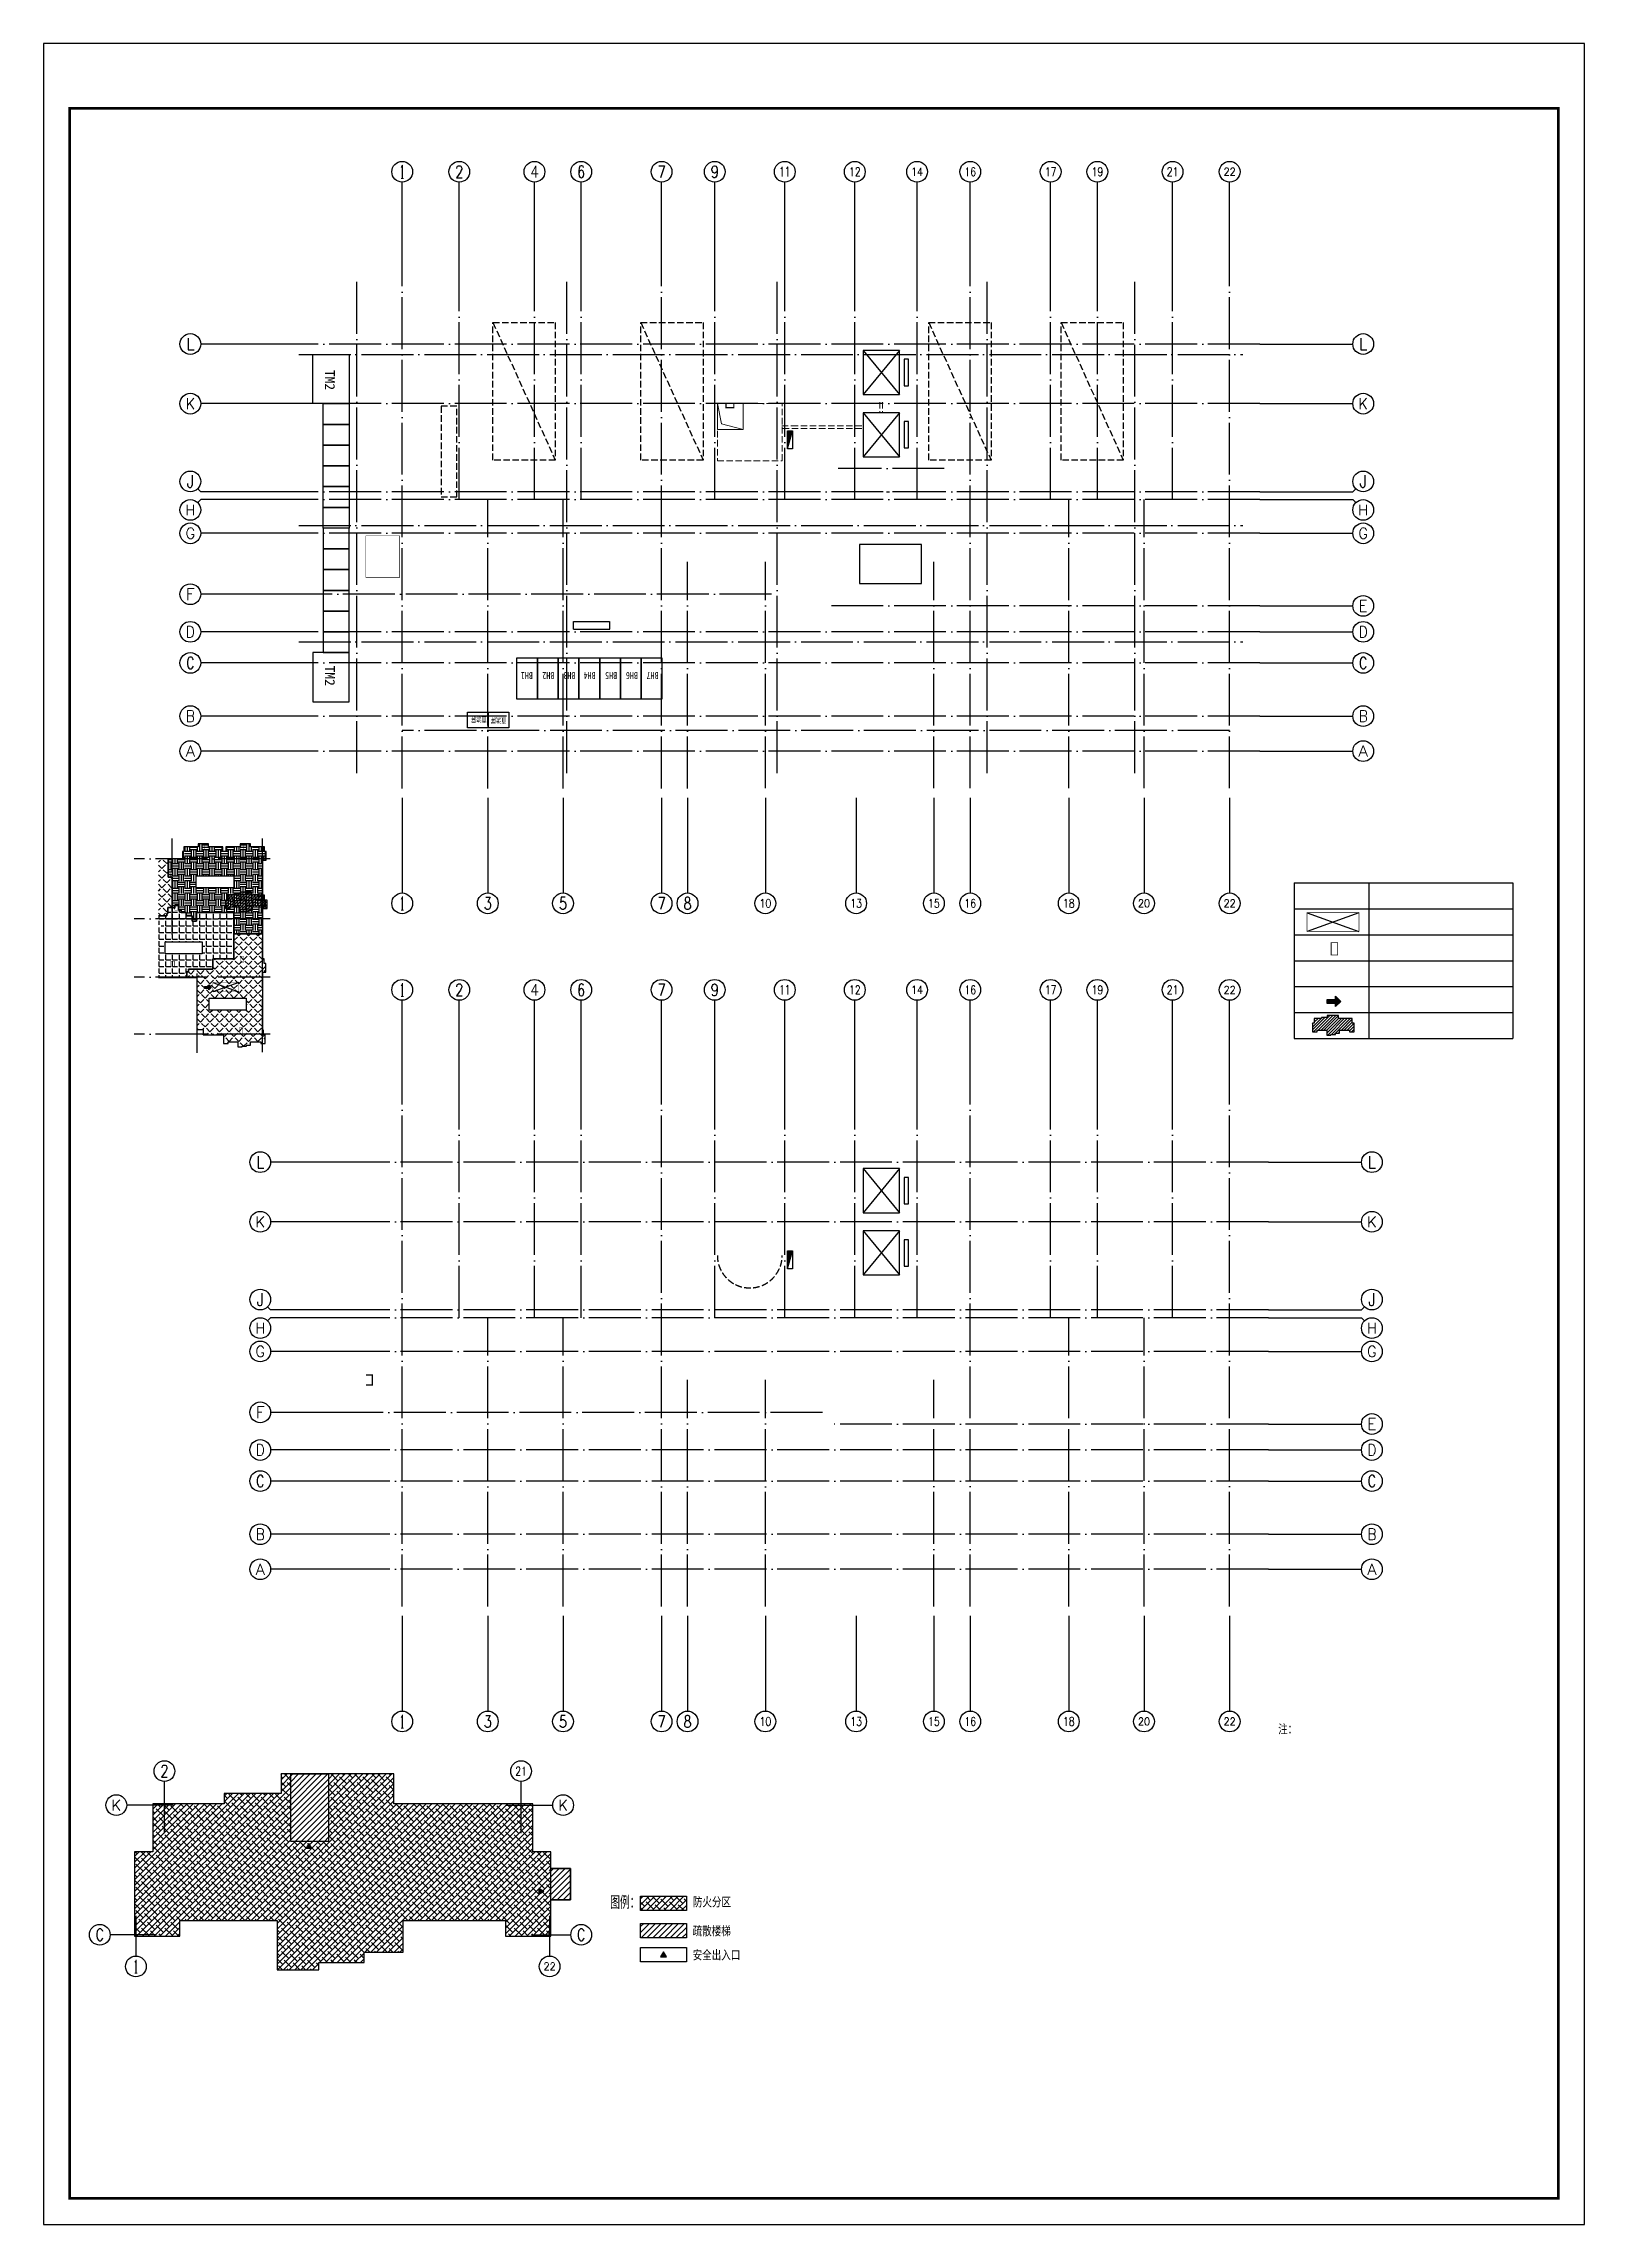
# Model space of a CAD drawing. Extents: x 115549 to 768939, y -502199 to 402497.
# Drawn here: x 181997 to 241397, y 199597 to 283697 of the extents above; entities that cross this region are included whole.
import ezdxf
from ezdxf.enums import TextEntityAlignment as Align

# ---------------------------------------------------------------- set-up
doc = ezdxf.new("R2010")
doc.units = 0
doc.header["$LTSCALE"] = 1000
doc.header["$MEASUREMENT"] = 0
for name, pattern in [('__DASH', [0.35, 0.25, -0.1]), ('_DASH', [0.6, 0.4, -0.2]), ('ACAD_ISO05W100', [34, 24, -3, 0.5, -3, 0.5, -3]), ('DASH', [0.35, 0.25, -0.1]), ('DOTE', [2.42, 2, -0.2, 0.02, -0.2])]:
    doc.linetypes.add(name, pattern=pattern)
for name, color, linetype in [('00--car', 8, 'Continuous'), ('AXIS', 3, 'Continuous'), ('AXIS_TEXT', 7, 'Continuous'), ('DOTE', 16, 'DOTE'), ('DQ', 6, 'Continuous'), ('EQUIP_消火栓', 7, 'Continuous'), ('EVTR', 2, 'Continuous'), ('F防火分区线', 6, 'Continuous'), ('nuan', 6, 'Continuous'), ('PUB_TEXT', 7, 'Continuous'), ('PUB_TITLE', 4, 'Continuous'), ('STAIR', 50, 'Continuous'), ('升板区域', 8, 'Continuous'), ('地库文字', 7, 'Continuous'), ('建筑-填充', 8, 'Continuous'), ('建筑-房间名称', 3, 'Continuous'), ('建筑-看线', 33, 'Continuous'), ('疏散出入口', 51, 'Continuous'), ('窗口线', 7, 'Continuous'), ('防火分区示意图', 2, 'Continuous')]:
    doc.layers.add(name, color=color, linetype=linetype)
doc.layers.add('_0', color=7, linetype='Continuous', lineweight=9)
doc.layers.add('WALL', color=150, linetype='Continuous', lineweight=30)
doc.styles.add('-宋体', font='', dxfattribs={"width": 0.8})
doc.styles.add('22#-平立剖面图_t3$0$X', font='HNSJY-07', dxfattribs={"width": 0.8, "bigfont": 'HNSJY-HZ'})
doc.styles.add('_TCH_AXIS', font='COMPLEX', dxfattribs={"bigfont": 'GBCBIG'})
doc.styles.add('COMPLEX', font='COMPLEX')
doc.styles.add('HNSJY', font='hnsjy-07.shx', dxfattribs={"width": 0.8, "bigfont": 'hnsjy-hz.shx'})
doc.styles.add('宋体', font='', dxfattribs={"width": 0.8})
doc.styles.get('-宋体').set_extended_font_data('SimSun')
doc.styles.get('宋体').set_extended_font_data('SimSun')
pattern_1 = [(45, (4767.48, 71213.71), (-112.2532, 112.2532), [])]
pattern_2 = [(45, (86910.14, 115567.22), (-185.2178, 185.2178), [190.5, -71.4375]), (135, (86910.14, 115567.22), (-185.2178, -185.2178), [190.5, -71.4375])]

msp = doc.modelspace()

# ---------------------------------------------------------------- texts
at = {"layer": 'DQ', "style": '-宋体'}
for s, height, width, p in [('BH1', 270, 0.8, (200857.4, 259459.4)), ('BH2', 270, 0.8, (201687.4, 259459.4)), ('BH3', 270, 0.8, (202497.1, 259459.4)), ('BH4', 270, 0.8, (203277.4, 259459.4)), ('BH5', 270, 0.8, (204107.4, 259459.4)), ('BH6', 270, 0.8, (204907.4, 259459.4)), ('BH7', 270, 0.8, (205707.4, 259459.4)), ('直流屏', 202.5, 0.7, (199074.8, 257738.9)), ('直流屏', 202.5, 0.7, (199836.6, 257693.4))]:
    msp.add_text(s, height=height, rotation=180, dxfattribs=dict(at, width=width)).set_placement(p)
at = {"layer": 'PUB_TEXT', "style": '22#-平立剖面图_t3$0$X', "width": 0.8}
msp.add_text('注：', height=350, dxfattribs=at).set_placement((229594.2, 218496.2))
at = {"layer": '建筑-房间名称', "style": 'HNSJY', "width": 0.75}
msp.add_text('图例：', height=500, dxfattribs=at).set_placement((203843.1, 211762.1))
at = {"layer": '建筑-房间名称', "style": 'HNSJY', "width": 0.8}
for s, p in [('防火分区', (207026.5, 211821.7)), ('疏散楼梯', (207018.2, 210703.1)), ('安全出入口', (207018.2, 209774.5))]:
    msp.add_text(s, height=400, rotation=360, dxfattribs=at).set_placement(p)

# ---------------------------------------------------------------- blocks, each defined once
blk = doc.blocks.new('_AXISO')
blk.add_circle((0, 0), 0.5)
at = {"layer": 'AXIS_TEXT', "style": 'COMPLEX', "width": 1.041667}
blk.add_attdef('A', text='', height=0.56, dxfattribs=at).set_placement((-0.25, -0.28), (0.25, -0.28), align=Align.FIT)
blk = doc.blocks.new('$TwtSys$00000434')
for p, q in [((-0.5, 0.5), (-0.5, -0.5)), ((-0.5, -0.5), (0.5, 0.5)), ((0.5, 0.5), (-0.5, 0.5)), ((0.5, -0.5), (0.5, 0.5)), ((-0.5, -0.5), (0.5, -0.5))]:
    blk.add_line(p, q)
blk.add_solid([(0.5, -0.5), (0.5, 0.5), (-0.5, -0.5)])
blk = doc.blocks.new('$TelecSys$00000020')
for p, q in [((-0.5, 0.5), (0.5, 0.5)), ((-0.5, -0.5), (-0.5, 0.5)), ((0.5, 0.5), (0.5, -0.5)), ((0.5, -0.5), (-0.5, -0.5))]:
    blk.add_line(p, q)
blk = doc.blocks.new('ss')
at = {"layer": 'DQ'}
for points in [[(3354072, 635505), (3354072, 634705), (3353072, 634705), (3353072, 635505), (3354072, 635505)], [(3354072, 634705), (3354072, 633905), (3353072, 633905), (3353072, 634705), (3354072, 634705)], [(3354072, 633905), (3354072, 633105), (3353072, 633105), (3353072, 633905), (3354072, 633905)], [(3354072, 633105), (3354072, 632305), (3353072, 632305), (3353072, 633105), (3354072, 633105)], [(3354072, 632305), (3354072, 631505), (3353072, 631505), (3353072, 632305), (3354072, 632305)], [(3354072, 631505), (3354072, 630705), (3353072, 630705), (3353072, 631505), (3354072, 631505)], [(3354072, 629905), (3354072, 630705), (3353072, 630705), (3353072, 629905), (3354072, 629905)], [(3354072, 629105), (3354072, 629905), (3353072, 629905), (3353072, 629105), (3354072, 629105)], [(3354072, 628305), (3354072, 629105), (3353072, 629105), (3353072, 628305), (3354072, 628305)], [(3354072, 627505), (3354072, 628305), (3353072, 628305), (3353072, 627505), (3354072, 627505)], [(3354072, 626705), (3354072, 627505), (3353072, 627505), (3353072, 626705), (3354072, 626705)], [(3354072, 625905), (3354072, 626705), (3353072, 626705), (3353072, 625905), (3354072, 625905)]]:
    blk.add_lwpolyline(points, dxfattribs=at)
at = {"layer": 'DQ', "xscale": 1400, "yscale": 1900, "zscale": 1400}
blk.add_blockref('$TelecSys$00000020', (3353372, 636455), dxfattribs=at)
at = {"layer": 'DQ', "xscale": -1400, "yscale": 1900, "zscale": 1400, "rotation": 180}
blk.add_blockref('$TelecSys$00000020', (3353372, 624955), dxfattribs=at)
at = {"layer": 'DQ', "style": '宋体'}
for p in [(3353148, 636803), (3353148, 625398)]:
    blk.add_text('TM2', height=379.7, rotation=270, dxfattribs=at).set_placement(p)
blk = doc.blocks.new('xiaochewei')
at = {"layer": '00--car', "color": 137, "linetype": 'DASH'}
blk.add_line((56364950, 20926924), (56367350, 20921624), dxfattribs=at)
blk.add_lwpolyline([(56364950, 20921624), (56364950, 20926924), (56367350, 20926924), (56367350, 20921624)], close=True, dxfattribs=at)

# ---------------------------------------------------------------- hatches: boundary and pattern name
at = {"layer": '00--car'}
h = msp.add_hatch(dxfattribs=at)
h.set_pattern_fill('EARTH', color=8, scale=75)
h.set_pattern_definition([(0, (85031.66, 96166.95), (238.125, 238.125), [238.125, -238.125]), (0, (85031.66, 96256.25), (238.125, 238.125), [238.125, -238.125]), (0, (85031.66, 96345.55), (238.125, 238.125), [238.125, -238.125]), (90, (85061.43, 96375.3), (-238.125, 238.125), [238.125, -238.125]), (90, (85150.72, 96375.3), (-238.125, 238.125), [238.125, -238.125]), (90, (85240.02, 96375.3), (-238.125, 238.125), [238.125, -238.125])])
h.paths.add_polyline_path([(187880.1, 251601), (189325.1, 251601), (189325.1, 251142.3), (187880.1, 251142.3)], flags=16)
h.paths.add_polyline_path([(190445.5, 252213.9), (190574.6, 252213.9), (190574.6, 252538.9), (190509.6, 252538.9), (190509.6, 252723.9), (189974.6, 252723.9), (189974.6, 252843.9), (189569.6, 252843.9), (189569.6, 252723.9), (189022.1, 252723.9), (189022.1, 252543.9), (188907.1, 252543.9), (188907.1, 252723.9), (188354.6, 252723.9), (188354.6, 252838.9), (187959.6, 252838.9), (187959.6, 252723.9), (187407.1, 252723.9), (187407.1, 252543.9), (187354.6, 252543.9), (187354.6, 252262.9), (186795.6, 252262.9), (186795.6, 251557.9), (186950.6, 251557.9), (186950.6, 250448.9), (186943, 250448.9), (186943, 250376.6), (187013, 250376.4), (187013, 250351.6), (187053, 250351.6), (187053, 250486.1), (187193, 250486.1), (187193, 250276.4), (187303, 250276.4), (187303, 250187.9), (187493, 250187.9), (187493, 250066.5), (187728, 250066.4), (187728, 249861.5), (187895.6, 249861.6), (187895.6, 250187.9), (189335.6, 250187.9), (189335.6, 249372.9), (190445.5, 249372.9), (190445.5, 250342.9), (190618.1, 250342.9), (190618.1, 250667.9), (190508.1, 250667.9), (190508.1, 250852.9), (190445.5, 250852.9)])
h = msp.add_hatch(dxfattribs=at)
h.set_pattern_fill('ANGLE', color=8, scale=75, angle=45)
h.set_pattern_definition(pattern_2)
h.paths.add_polyline_path([(186427.3, 252262.9), (186427.3, 250066.4), (186753, 250066.4), (186753, 250156.6), (186780.5, 250156.6), (186780.5, 250376.6), (186943, 250376.6), (186943, 250448.9), (186950.6, 250448.9), (186950.6, 251557.9), (186795.6, 251557.9), (186795.6, 252262.9)])
h = msp.add_hatch(dxfattribs=at)
h.set_pattern_fill('ANGLE', color=8, scale=75)
h.set_pattern_definition([(0, (86910.14, 115567.22), (0, 261.9375), [190.5, -71.4375]), (90, (86910.14, 115567.22), (-261.9375, 2e-14), [190.5, -71.4375])])
h.paths.add_polyline_path([(186685.7, 248597.9), (188113.8, 248597.9), (188113.8, 249056.7), (186685.7, 249056.7)], flags=16)
h.paths.add_polyline_path([(186427.3, 250066.4), (186427.3, 249718.2), (186532.3, 249680), (186322.3, 249643), (186427.3, 249605.7), (186427.3, 247685.4), (187523, 247685.4), (187523, 247895.4), (187578, 247895.4), (187578, 248002.9), (188525.6, 248002.9), (188525.6, 248407.9), (189038.1, 248407.9), (189038.1, 248397.9), (189335.5, 248397.9), (189335.6, 249372.9), (189335.6, 250187.9), (187895.6, 250187.9), (187895.6, 249861.6), (187728, 249861.5), (187728, 250066.4), (187493, 250066.5), (187493, 250187.9), (187303, 250187.9), (187303, 250276.4), (187193, 250276.4), (187193, 250486.1), (187053, 250486.1), (187053, 250351.6), (187013, 250351.6), (187013, 250376.4), (186943, 250376.6), (186780.5, 250376.6), (186780.5, 250156.6), (186753, 250156.6), (186753, 250066.4)])
h = msp.add_hatch(dxfattribs=at)
h.set_pattern_fill('ANGLE', color=8, scale=75, angle=45)
h.set_pattern_definition(pattern_2)
h.paths.add_polyline_path([(190445.5, 247892.9), (190568.1, 247892.9), (190568.1, 248217.9), (190503.1, 248217.9), (190503.1, 248402.9), (190445.5, 248402.9), (190445.5, 249372.9), (189335.6, 249372.9), (189335.5, 248397.9), (189038.1, 248397.9), (189038.1, 248407.9), (188525.6, 248407.9), (188525.6, 248002.9), (187578, 248002.9), (187578, 247895.4), (187523, 247895.4), (187523, 247685.4), (187903.1, 247685.4), (187903.1, 245677.9), (188150.6, 245677.9), (188150.6, 245477.9), (188938, 245477.9), (188938, 245140.4), (189113, 245140.4), (189113, 245200.4), (189488, 245200.4), (189488, 245010.4), (189648, 245010.4), (189648, 245037.9), (189823, 245037.9), (189823, 245077.9), (189973, 245077.9), (189973, 245200.4), (190368, 245200.4), (190368, 245140.4), (190543, 245140.4), (190543, 245465.4), (190480.5, 245465.4), (190480.5, 245650.4), (190445.5, 245650.4)])
h.paths.add_polyline_path([(188381.5, 246424.2), (189809.9, 246424.2), (189809.9, 246882.9), (188381.5, 246882.9)], flags=16)
at = {"layer": '建筑-填充'}
h = msp.add_hatch(dxfattribs=at)
h.set_pattern_fill('ANSI38', color=256, scale=100, style=0)
h.set_pattern_definition([(45, (4767.48, 71213.71), (-112.2532, 112.2532), []), (135, (4767.48, 71213.71), (-336.7596, 112.2532), [396.875, -238.125])])
h.paths.add_polyline_path([(192979.8, 214366.7), (191529.8, 214366.7), (191529.8, 216966.7), (191154.8, 216966.7), (191154.8, 216216.7), (188954.8, 216216.7), (188954.8, 215816.7), (186204.8, 215816.7), (186204.8, 213966.7), (185504.8, 213966.7), (185504.8, 210716.7), (187254.8, 210716.7), (187254.8, 211316.7), (191004.8, 211316.7), (191004.8, 209416.7), (192604.8, 209416.7), (192604.9, 209691.7), (194354.8, 209691.7), (194354.8, 210091.7), (195854.9, 210091.7), (195854.9, 211316.7), (199804.8, 211316.7), (199804.8, 210716.7), (201554.8, 210716.7), (201554.8, 212116.7), (201554.8, 213316.7), (201554.8, 213966.7), (200854.8, 213966.7), (200854.8, 215816.7), (195505, 215816.7), (195505, 216966.7), (192979.8, 216966.7)])
h = msp.add_hatch(dxfattribs=at)
h.set_pattern_fill('ANSI31', color=256, scale=100, style=0)
h.set_pattern_definition(pattern_1)
h.paths.add_polyline_path([(191529.8, 216966.7), (192979.8, 216966.7), (192979.8, 214366.7), (191529.8, 214366.7)])
for points in [[(192114.6, 214103.1), (192339.6, 214103.1), (192227.1, 214290.6)], [(201093.2, 212555.7), (201093.2, 212330.7), (201280.7, 212443.2)], [(205782.6, 209920.9), (206007.6, 209920.9), (205895.1, 210108.4)]]:
    msp.add_hatch(color=256, dxfattribs=at).paths.add_polyline_path(points)
h = msp.add_hatch(dxfattribs=at)
h.set_pattern_fill('ANSI31', color=256, scale=100, style=0)
h.set_pattern_definition(pattern_1)
h.paths.add_polyline_path([(201554.8, 213316.7), (202304.9, 213316.7), (202304.9, 212116.7), (201554.8, 212116.7)])
h = msp.add_hatch(dxfattribs=at)
h.set_pattern_fill('ANSI38', color=256, scale=100, style=0)
h.set_pattern_definition([(45, (-475415.96, -21062.75), (-112.2532, 112.2532), []), (135, (-475415.96, -21062.75), (-336.759605, 112.2532), [396.875, -238.125])])
h.paths.add_polyline_path([(205013.9, 212250.1), (205013.9, 211698), (206776.3, 211698), (206776.3, 212250.1)])
h = msp.add_hatch(dxfattribs=at)
h.set_pattern_fill('ANSI31', color=256, scale=100, style=0)
h.set_pattern_definition([(45, (-49576.69, 529428.56), (-112.2532, 112.2532), [])])
h.paths.add_polyline_path([(205013.9, 211197.6), (205013.9, 210645.5), (206776.3, 210645.5), (206776.3, 211197.6)])
at = {"layer": '窗口线'}
h = msp.add_hatch(dxfattribs=at)
h.set_pattern_fill('ANSI31', color=256, scale=50)
h.set_pattern_definition([(45, (-125828.23, -262.66), (-56.1266, 56.1266), [])])
h.paths.add_polyline_path([(189578.1, 250967.9), (189578.1, 250892.9), (189358.1, 250892.9), (189358.1, 250852.9), (189083.1, 250852.9), (189083.1, 250667.9), (189013.1, 250667.9), (189013.1, 250342.9), (189188.1, 250342.9), (189188.1, 250402.9), (189563.1, 250402.9), (189563.1, 250212.9), (189723.1, 250212.9), (189723.1, 250240.4), (189898.1, 250240.4), (189898.1, 250280.4), (190048.1, 250280.4), (190048.1, 250402.9), (190443.1, 250402.9), (190443.1, 250342.9), (190618.1, 250342.9), (190618.1, 250482.9), (190618.1, 250602.9), (190618.1, 250667.9), (190508.1, 250667.9), (190508.1, 250852.9), (190013.1, 250852.9), (190013.1, 250967.9)])
h = msp.add_hatch(dxfattribs=at)
h.set_pattern_fill('ANSI31', color=256, scale=50)
h.set_pattern_definition([(45, (-129824.59, -30665.36), (-56.126601, 56.126601), [])])
h.paths.add_polyline_path([(231480.6, 246217.3), (231480.6, 246142.3), (231260.6, 246142.3), (231260.6, 246102.3), (230985.6, 246102.3), (230985.6, 245917.3), (230915.6, 245917.3), (230915.6, 245592.3), (231090.6, 245592.3), (231090.6, 245652.3), (231465.6, 245652.3), (231465.6, 245462.3), (231625.6, 245462.3), (231625.6, 245489.8), (231800.6, 245489.8), (231800.6, 245529.8), (231950.6, 245529.8), (231950.6, 245652.3), (232345.6, 245652.3), (232345.6, 245592.3), (232520.6, 245592.3), (232520.6, 245732.3), (232520.6, 245852.3), (232520.6, 245916.7), (232520.6, 245917.3), (232450.6, 245917.3), (232450.6, 246102.3), (231915.6, 246102.3), (231915.6, 246217.3)])
at = {"layer": '防火分区示意图', "linetype": '_DASH', "ltscale": 5}
for points in [[(188361.2, 247201), (188361.2, 247264.3), (188198.8, 247264.3), (188198.8, 247337.7), (188361.2, 247337.7), (188361.2, 247401), (188461.2, 247301)], [(231808.6, 246559.5), (231808.6, 246686.1), (231483.8, 246686.1), (231483.8, 246832.9), (231808.6, 246832.9), (231808.6, 246959.5), (232008.6, 246759.5)]]:
    msp.add_hatch(color=6, dxfattribs=at).paths.add_polyline_path(points)

# ---------------------------------------------------------------- linework, layer by layer
at = {"color": 3}
for p, q in [((230214.8, 251330.3), (238633.4, 251330.3)), ((230214.8, 251330.3), (230214.8, 245330.3)), ((230214.8, 251330.3), (238633.4, 251330.3)), ((233085.3, 251330.3), (233085.3, 245330.3)), ((238633.4, 251330.3), (238633.4, 245330.3)), ((230214.8, 250330.3), (238633.4, 250330.3)), ((230214.8, 250330.3), (238633.4, 250330.3)), ((230214.8, 249330.3), (238633.4, 249330.3)), ((230214.8, 248330.3), (238633.4, 248330.3)), ((230214.8, 247330.3), (238633.4, 247330.3)), ((230214.8, 246330.3), (238633.4, 246330.3)), ((230214.8, 245330.3), (238633.4, 245330.3))]:
    msp.add_line(p, q, dxfattribs=at)
for points in [[(189578.1, 250967.9), (189578.1, 250892.9), (189358.1, 250892.9), (189358.1, 250852.9), (189083.1, 250852.9), (189083.1, 250667.9), (189013.1, 250667.9), (189013.1, 250342.9), (189188.1, 250342.9), (189188.1, 250402.9), (189563.1, 250402.9), (189563.1, 250212.9), (189723.1, 250212.9), (189723.1, 250240.4), (189898.1, 250240.4), (189898.1, 250280.4), (190048.1, 250280.4), (190048.1, 250402.9), (190443.1, 250402.9), (190443.1, 250342.9), (190618.1, 250342.9), (190618.1, 250482.9), (190618.1, 250482.9), (190618.1, 250602.9), (190618.1, 250602.9), (190618.1, 250667.9), (190508.1, 250667.9), (190508.1, 250852.9), (190013.1, 250852.9), (190013.1, 250967.9)], [(231480.6, 246217.3), (231480.6, 246142.3), (231260.6, 246142.3), (231260.6, 246102.3), (230985.6, 246102.3), (230985.6, 245917.3), (230915.6, 245917.3), (230915.6, 245592.3), (231090.6, 245592.3), (231090.6, 245652.3), (231465.6, 245652.3), (231465.6, 245462.3), (231625.6, 245462.3), (231625.6, 245489.8), (231800.6, 245489.8), (231800.6, 245529.8), (231950.6, 245529.8), (231950.6, 245652.3), (232345.6, 245652.3), (232345.6, 245592.3), (232520.6, 245592.3), (232520.6, 245732.3), (232520.6, 245732.3), (232520.6, 245852.3), (232520.6, 245852.3), (232520.6, 245916.7), (232520.6, 245917.3), (232450.6, 245917.3), (232450.6, 246102.3), (231915.6, 246102.3), (231915.6, 246217.3)], [(191154.8, 216966.7), (191154.8, 216216.7), (188954.8, 216216.7), (188954.8, 215816.7), (186204.8, 215816.7), (186204.8, 213966.7), (185504.8, 213966.7), (185504.8, 210716.7), (187254.8, 210716.7), (187254.8, 211316.7), (191004.8, 211316.7), (191004.8, 209416.7), (192604.8, 209416.7), (192604.9, 209691.7), (194354.8, 209691.7), (194354.8, 210091.7), (195854.9, 210091.7), (195854.9, 211316.7), (199804.8, 211316.7), (199804.8, 210716.7), (201554.8, 210716.7), (201554.8, 212116.7), (202304.9, 212116.7), (202304.9, 213316.7), (201554.8, 213316.7), (201554.8, 213966.7), (200854.8, 213966.7), (200854.8, 215816.7), (195505, 215816.7), (195505, 216966.7)], [(191529.8, 216966.7), (192979.8, 216966.7), (192979.8, 214366.7), (191529.8, 214366.7)], [(201554.8, 213316.7), (202304.9, 213316.7), (202304.9, 212116.7), (201554.8, 212116.7)]]:
    msp.add_lwpolyline(points, close=True)
at = {"linetype": '__DASH'}
msp.add_arc((209221.3, 236962.5), 1250, 180, 0, dxfattribs=at)
at = {"layer": '_0', "color": 0, "linetype": '__DASH'}
msp.add_lwpolyline([(207971.3, 267613.3), (210471.3, 267613.3), (210471.3, 269813.3), (207971.3, 269813.3)], close=True, dxfattribs=at)
at = {"layer": '_0', "color": 0}
msp.add_lwpolyline([(207971.3, 269813.3), (208971.3, 269813.3), (208971.3, 268813.3), (207971.3, 268813.3)], close=True, dxfattribs=at)
msp.add_lwpolyline([(207971.3, 269813.3), (208129.7, 269040), (208971.3, 268813.3)], dxfattribs=at)
at = {"layer": '_0', "color": 0, "const_width": 50}
for points in [[(208306.2, 269813.3), (208306.2, 269657), (208606.2, 269657), (208606.2, 269813.3)], [(194421.3, 232350.8), (194670.8, 232350.8), (194670.8, 231972.4), (194421.3, 231972.4)]]:
    msp.add_lwpolyline(points, dxfattribs=at)
at = {"layer": '_0', "color": 0, "linetype": '__DASH'}
for points in [[(214238.1, 269876.5), (214238.1, 269492.7)], [(214338.1, 269876.5), (214338.1, 269492.7)], [(213537.3, 268954.6), (211055.9, 268954.6), (211055.9, 268954.6), (210455.9, 268954.6)], [(213537.3, 268854.6), (210455.9, 268854.6)]]:
    msp.add_lwpolyline(points, dxfattribs=at)
at = {"layer": 'AXIS'}
for p, q in [((195821.3, 274356.2), (195821.3, 278356.2)), ((198021.3, 274356.2), (198021.3, 278356.2)), ((200921.3, 274356.2), (200921.3, 278356.2)), ((202721.3, 274356.2), (202721.3, 278356.2)), ((205821.4, 274356.1), (205821.4, 278356.1)), ((207871.3, 274356.1), (207871.3, 278356.1)), ((210571.3, 274356.1), (210571.3, 278356.1)), ((213271.3, 274356.1), (213271.3, 278356.1)), ((215671.3, 274356.1), (215671.3, 278356.1)), ((217721.4, 274356.1), (217721.4, 278356.1)), ((220821.3, 274356.2), (220821.3, 278356.2)), ((222621.3, 274356.1), (222621.3, 278356.1)), ((225521.3, 274356.1), (225521.3, 278356.1)), ((227721.3, 274356.1), (227721.3, 278356.1)), ((191627.1, 272113.3), (188054.3, 272113.3)), ((228886.1, 272113.3), (232470, 272113.3)), ((191627.1, 269813.3), (188054.3, 269813.3)), ((228886.1, 269813.3), (232470, 269813.3)), ((187937.2, 266530.5), (188054.3, 266413.3)), ((187937.2, 265996.2), (188054.3, 266113.3)), ((191627.1, 266413.3), (188054.3, 266413.3)), ((191627.1, 266113.3), (188054.3, 266113.3)), ((228886.1, 266413.3), (232470, 266413.3)), ((228886.1, 266113.3), (232470, 266113.3)), ((232587.1, 266530.5), (232470, 266413.3)), ((232587.1, 265996.2), (232470, 266113.3)), ((191627.1, 264813.3), (188054.3, 264813.3)), ((228886.1, 264813.3), (232470, 264813.3)), ((191627.1, 262463.3), (188054.3, 262463.3)), ((228886.1, 262013.3), (232470, 262013.3)), ((191627.1, 261013.3), (188054.3, 261013.3)), ((228886.1, 261013.3), (232470, 261013.3)), ((191627.1, 259813.3), (188054.3, 259813.3)), ((228886.1, 259813.3), (232470, 259813.3)), ((191627.1, 257763.3), (188054.3, 257763.3)), ((228886.1, 257763.3), (232470, 257763.3)), ((191627.1, 256413.3), (188054.3, 256413.3)), ((228886.1, 256413.3), (232470, 256413.3)), ((195821.3, 254613.6), (195821.3, 250942.9)), ((199121.4, 254613.6), (199121.4, 250942.9)), ((202021.4, 254613.6), (202021.4, 250942.9)), ((205821.4, 254613.6), (205821.4, 250942.9)), ((206821.3, 254613.6), (206821.3, 250942.9)), ((209821.3, 254613.6), (209821.3, 250942.9)), ((213321.3, 254613.6), (213321.3, 250942.9)), ((216321.3, 254613.6), (216321.3, 250942.9)), ((217721.4, 254613.6), (217721.4, 250942.9)), ((221521.4, 254613.6), (221521.3, 250942.9)), ((224421.3, 254613.6), (224421.3, 250942.9)), ((227721.3, 254613.6), (227721.3, 250942.9)), ((195821.3, 242805.3), (195821.3, 246805.3)), ((198021.3, 242805.3), (198021.3, 246805.3)), ((200921.3, 242805.3), (200921.3, 246805.3)), ((202721.3, 242805.3), (202721.3, 246805.3)), ((205821.4, 242805.3), (205821.4, 246805.3)), ((207871.3, 242805.3), (207871.3, 246805.3)), ((210571.3, 242805.3), (210571.3, 246805.3)), ((213271.3, 242805.3), (213271.3, 246805.3)), ((215671.3, 242805.3), (215671.3, 246805.3)), ((217721.4, 242805.3), (217721.4, 246805.3)), ((220821.3, 242805.3), (220821.3, 246805.3)), ((222621.3, 242805.3), (222621.3, 246805.3)), ((225521.3, 242805.3), (225521.3, 246805.3)), ((227721.3, 242805.3), (227721.3, 246805.3)), ((194321.3, 240562.5), (190748.5, 240562.5)), ((229221.3, 240562.5), (232805.2, 240562.5)), ((194321.3, 238262.5), (190748.5, 238262.5)), ((229221.3, 238262.5), (232805.2, 238262.5)), ((190631.4, 234979.6), (190748.5, 234862.5)), ((194321.3, 234862.5), (190748.5, 234862.5)), ((229221.3, 234862.5), (232805.2, 234862.5)), ((232922.3, 234979.6), (232805.2, 234862.5)), ((190631.4, 234445.3), (190748.5, 234562.5)), ((194321.3, 234562.5), (190748.5, 234562.5)), ((229221.3, 234562.5), (232805.2, 234562.5)), ((232922.3, 234445.3), (232805.2, 234562.5)), ((194321.3, 233262.5), (190748.5, 233262.5)), ((229221.3, 233262.5), (232805.2, 233262.5)), ((194321.3, 230912.5), (190748.5, 230912.5)), ((229221.3, 230462.5), (232805.2, 230462.5)), ((194321.3, 229462.5), (190748.5, 229462.5)), ((229221.3, 229462.5), (232805.2, 229462.5)), ((194321.3, 228262.5), (190748.5, 228262.5)), ((229221.3, 228262.5), (232805.2, 228262.5)), ((194321.3, 226212.5), (190748.5, 226212.5)), ((229221.3, 226212.5), (232805.2, 226212.5)), ((194321.3, 224862.5), (190748.5, 224862.5)), ((229221.3, 224862.5), (232805.2, 224862.5)), ((195821.3, 223062.8), (195821.3, 219392)), ((199121.3, 223062.8), (199121.3, 219392)), ((202021.3, 223062.8), (202021.3, 219392)), ((205821.3, 223062.8), (205821.3, 219392)), ((206821.3, 223062.8), (206821.3, 219392)), ((209821.3, 223062.8), (209821.3, 219392)), ((213321.3, 223062.8), (213321.3, 219392)), ((216321.3, 223062.8), (216321.3, 219392)), ((217721.3, 223062.8), (217721.3, 219392)), ((221521.3, 223062.8), (221521.3, 219392)), ((224421.3, 223062.8), (224421.3, 219392)), ((227721.3, 223062.8), (227721.3, 219392)), ((186654.8, 214678.5), (186654.8, 216678.5)), ((200404.8, 214678.5), (200404.8, 216678.5)), ((186985.9, 215766.7), (185199.5, 215766.7)), ((199832.9, 215766.7), (201624.9, 215766.7)), ((185554.8, 211498.8), (185554.8, 209945.1)), ((201504.9, 211498.8), (201504.9, 209945.1)), ((186348.8, 210766.7), (184562.5, 210766.7)), ((200809.9, 210766.7), (202321.8, 210766.7))]:
    msp.add_line(p, q, dxfattribs=at)
at = {"layer": 'DOTE'}
for p, q in [((194071.3, 255564.5), (194071.3, 274523.4)), ((195821.3, 254977.8), (195821.3, 274356.2)), ((198021.3, 266113.3), (198021.3, 274356.2)), ((200921.3, 266113.3), (200921.3, 274356.2)), ((202171.3, 255564.5), (202171.3, 274523.4)), ((202721.3, 266113.3), (202721.3, 274356.2)), ((205821.4, 254977.9), (205821.4, 274356.3)), ((207871.3, 266113.3), (207871.3, 274356.1)), ((210271.3, 255564.5), (210271.3, 274523.4)), ((210571.3, 266113.3), (210571.3, 274356.2)), ((213271.3, 266113.3), (213271.3, 274356.2)), ((215671.3, 266113.3), (215671.3, 274356.1)), ((217721.4, 254978), (217721.4, 274356.4)), ((218371.3, 255564.5), (218371.3, 274523.4)), ((220821.3, 266113.3), (220821.3, 274356.2)), ((222621.3, 266113.3), (222621.3, 274356.1)), ((224071.3, 255564.5), (224071.3, 274523.4)), ((225521.3, 266113.3), (225521.3, 274406)), ((227721.3, 254978.1), (227721.3, 274356.5)), ((228886.1, 272113.3), (191627.1, 272113.3)), ((191838.2, 271713.3), (228234.7, 271713.3)), ((228886.1, 269813.3), (191627.1, 269813.3)), ((216721.3, 267313.4), (212632.3, 267313.4)), ((228886.1, 266413.3), (191627.1, 266413.3)), ((228886.1, 266113.3), (191627.1, 266113.3)), ((199121.4, 254977.8), (199121.4, 266113.3)), ((202021.4, 254977.9), (202021.4, 266113.3)), ((216721.3, 266413.4), (212632.3, 266413.4)), ((221521.3, 254978.1), (221521.4, 266113.3)), ((224421.3, 254978.1), (224421.4, 266113.3)), ((191838.2, 265113.3), (228234.7, 265113.3)), ((228886.1, 264813.3), (191627.1, 264813.3)), ((206821.3, 254977.9), (206821.3, 263713.3)), ((209821.3, 254978), (209821.3, 263713.3)), ((216321.3, 254978), (216321.3, 263713.3)), ((210057.5, 262463.3), (191627.1, 262463.3)), ((228886.1, 262013.3), (212321.3, 262013.3)), ((228886.1, 261013.3), (191627.1, 261013.3)), ((191838.2, 260624.4), (228234.7, 260624.4)), ((228886.1, 259813.3), (191627.1, 259813.3)), ((228886.1, 257763.3), (191627.1, 257763.3)), ((228886.1, 256413.3), (191627.1, 256413.3)), ((186954.3, 249343.6), (186954.3, 253047.9)), ((190434.3, 244800.8), (190434.3, 253047.9)), ((190728.9, 252253.5), (185488.1, 252253.5)), ((190729.4, 249943.5), (185487.6, 249943.5)), ((190729.4, 247690.4), (185487.6, 247690.4)), ((187921.8, 244778.3), (187921.8, 247842.9)), ((190728.9, 245498.5), (185488.1, 245498.5)), ((195821.3, 223427), (195821.3, 242805.3)), ((198021.3, 234562.5), (198021.3, 242805.3)), ((200921.3, 234562.5), (200921.3, 242805.3)), ((202721.3, 234562.5), (202721.3, 242805.3)), ((205821.3, 223427.1), (205821.4, 242805.4)), ((207871.3, 234562.5), (207871.3, 242805.3)), ((210571.3, 234562.5), (210571.3, 242805.3)), ((213271.3, 234562.5), (213271.3, 242805.3)), ((215671.3, 234562.5), (215671.3, 242805.3)), ((217721.3, 223427.2), (217721.4, 242805.5)), ((220821.3, 234562.5), (220821.3, 242805.3)), ((222621.3, 234562.4), (222621.3, 242805.3)), ((225521.3, 234562.5), (225521.3, 242855.1)), ((227721.3, 223427.3), (227721.3, 242805.6)), ((229221.3, 240562.5), (194321.3, 240562.5)), ((229221.3, 238262.5), (194321.3, 238262.5)), ((229221.3, 234862.5), (194321.3, 234862.5)), ((229221.3, 234562.5), (194321.3, 234562.5)), ((199121.3, 223427), (199121.4, 234562.5)), ((202021.3, 223427), (202021.4, 234562.5)), ((221521.3, 223427.2), (221521.3, 234562.5)), ((224421.3, 223427.2), (224421.3, 234562.5)), ((229221.3, 233262.5), (194321.3, 233262.5)), ((206821.3, 223427.1), (206821.3, 232162.5)), ((209821.3, 223427.1), (209821.3, 232162.5)), ((216321.3, 223427.2), (216321.3, 232162.5)), ((212021.3, 230912.5), (194321.3, 230912.5)), ((229221.3, 230462.5), (212321.3, 230462.5)), ((229221.3, 229462.5), (194321.3, 229462.5)), ((229221.3, 228262.5), (194321.3, 228262.5)), ((229221.3, 226212.5), (194321.3, 226212.5)), ((229221.3, 224862.5), (194321.3, 224862.5))]:
    msp.add_line(p, q, dxfattribs=at)
at = {"layer": 'DOTE', "color": 250}
msp.add_line((227721.3, 257213.4), (195821.3, 257213.4), dxfattribs=at)
at = {"layer": 'DQ'}
for points in [[(200235.4, 260016.5), (201035.4, 260016.5), (201035.4, 258416.5), (200235.4, 258416.5)], [(201035.4, 260016.5), (201835.4, 260016.5), (201835.4, 258416.5), (201035.4, 258416.5)], [(201835.4, 260016.5), (202635.4, 260016.5), (202635.4, 258416.5), (201835.4, 258416.5)], [(202635.4, 260016.5), (203435.4, 260016.5), (203435.4, 258416.5), (202635.4, 258416.5)], [(203435.4, 260016.5), (204235.4, 260016.5), (204235.4, 258416.5), (203435.4, 258416.5)], [(204235.4, 260016.5), (205035.4, 260016.5), (205035.4, 258416.5), (204235.4, 258416.5)], [(205035.4, 260016.5), (205835.4, 260016.5), (205835.4, 258416.5), (205035.4, 258416.5)], [(199136.6, 257313.4), (198336.6, 257313.4), (198336.6, 257913.4), (199136.6, 257913.4)], [(199936.6, 257313.4), (199136.6, 257313.4), (199136.6, 257913.4), (199936.6, 257913.4)]]:
    msp.add_lwpolyline(points, close=True, dxfattribs=at)
at = {"layer": 'EVTR'}
for p, q in [((214996.3, 271863.3), (213596.3, 271863.3)), ((213596.3, 271863.3), (213596.3, 270163.3)), ((214996.3, 271863.3), (213596.3, 270163.3)), ((213596.3, 271863.3), (214996.3, 270163.3)), ((214996.3, 270163.3), (214996.3, 271863.3)), ((215346.3, 271523.3), (215171.3, 271523.3)), ((215171.3, 271523.3), (215171.3, 270503.3)), ((215346.3, 270503.3), (215346.3, 271523.3)), ((213596.3, 270163.3), (214996.3, 270163.3)), ((215171.3, 270503.3), (215346.3, 270503.3)), ((214996.3, 269463.3), (213596.3, 269463.3)), ((213596.3, 269463.3), (213596.3, 267763.3)), ((214996.3, 269463.3), (213596.3, 267763.3)), ((213596.3, 269463.3), (214996.3, 267763.3)), ((214996.3, 267763.3), (214996.3, 269463.3)), ((215346.3, 269123.3), (215171.3, 269123.3)), ((215171.3, 269123.3), (215171.3, 268103.3)), ((215346.3, 268103.3), (215346.3, 269123.3)), ((213596.3, 267763.3), (214996.3, 267763.3)), ((215171.3, 268103.3), (215346.3, 268103.3)), ((214996.3, 240312.5), (213596.3, 240312.5)), ((213596.3, 240312.5), (213596.3, 238612.5)), ((214996.3, 240312.5), (213596.3, 238612.5)), ((213596.3, 240312.5), (214996.3, 238612.5)), ((214996.3, 238612.5), (214996.3, 240312.5)), ((215346.3, 239972.5), (215171.3, 239972.5)), ((215171.3, 239972.5), (215171.3, 238952.5)), ((215346.3, 238952.5), (215346.3, 239972.5)), ((215171.3, 238952.5), (215346.3, 238952.5)), ((213596.3, 238612.5), (214996.3, 238612.5)), ((214996.3, 237912.5), (213596.3, 237912.5)), ((213596.3, 237912.5), (213596.3, 236212.5)), ((214996.3, 237912.5), (213596.3, 236212.5)), ((213596.3, 237912.5), (214996.3, 236212.5)), ((214996.3, 236212.5), (214996.3, 237912.5)), ((215346.3, 237572.5), (215171.3, 237572.5)), ((215171.3, 237572.5), (215171.3, 236552.5)), ((215346.3, 236552.5), (215346.3, 237572.5)), ((215171.3, 236552.5), (215346.3, 236552.5)), ((213596.3, 236212.5), (214996.3, 236212.5))]:
    msp.add_line(p, q, dxfattribs=at)
at = {"layer": 'F防火分区线', "linetype": 'ACAD_ISO05W100', "ltscale": 0.1, "const_width": 5}
msp.add_lwpolyline([(186427.3, 252277.1), (186795.6, 252262.9), (187354.6, 252262.9), (187354.6, 252543.9), (187407.1, 252543.9), (187407.1, 252723.9), (187959.6, 252723.9), (187959.6, 252838.9), (188354.6, 252838.9), (188354.6, 252723.9), (188907.1, 252723.9), (188907.1, 252543.9), (189022.1, 252543.9), (189022.1, 252723.9), (189569.6, 252723.9), (189569.6, 252843.9), (189974.6, 252843.9), (189974.6, 252723.9), (190509.6, 252723.9), (190509.6, 252538.9), (190574.6, 252538.9), (190574.6, 252213.9), (190445.5, 252213.9), (190445.5, 250852.9), (190508.1, 250852.9), (190508.1, 250667.9), (190618.1, 250667.9), (190618.1, 250342.9), (190445.5, 250342.9), (190445.5, 249372.9), (190445.5, 248402.9), (190503.1, 248402.9), (190503.1, 248217.9), (190568.1, 248217.9), (190568.1, 247892.9), (190445.5, 247892.9), (190445.5, 245650.4), (190480.5, 245650.4), (190480.5, 245465.4), (190543, 245465.4), (190543, 245140.4), (190368, 245140.4), (190368, 245200.4), (189973, 245200.4), (189973, 245077.9), (189823, 245077.9), (189823, 245037.9), (189648, 245037.9), (189648, 245010.4), (189488, 245010.4), (189488, 245200.4), (189113, 245200.4), (189113, 245140.4), (188938, 245140.4), (188938, 245477.9), (188150.6, 245477.9), (188150.6, 245677.9), (187903.1, 245677.9), (187903.1, 247685.4), (187523, 247685.4), (186427.3, 247685.4)], dxfattribs=at)
at = {"layer": 'F防火分区线'}
for points in [[(190445.5, 252213.9), (190574.6, 252213.9), (190574.6, 252538.9), (190509.6, 252538.9), (190509.6, 252723.9), (189974.6, 252723.9), (189974.6, 252843.9), (189569.6, 252843.9), (189569.6, 252723.9), (189022.1, 252723.9), (189022.1, 252543.9), (188907.1, 252543.9), (188907.1, 252723.9), (188354.6, 252723.9), (188354.6, 252838.9), (187959.6, 252838.9), (187959.6, 252723.9), (187407.1, 252723.9), (187407.1, 252543.9), (187354.6, 252543.9), (187354.6, 252262.9), (186795.6, 252262.9), (186795.6, 251557.9), (186950.6, 251557.9), (186950.6, 250448.9), (186943, 250448.9), (186943, 250376.6), (187013, 250376.4), (187013, 250351.6), (187053, 250351.6), (187053, 250486.1), (187193, 250486.1), (187193, 250276.4), (187303, 250276.4), (187303, 250187.9), (187493, 250187.9), (187493, 250066.5), (187728, 250066.4), (187728, 249861.5), (187895.6, 249861.6), (187895.6, 250187.9), (189335.6, 250187.9), (189335.6, 249372.9), (190445.5, 249372.9), (190445.5, 250342.9), (190618.1, 250342.9), (190618.1, 250667.9), (190508.1, 250667.9), (190508.1, 250852.9), (190445.5, 250852.9)], [(190445.5, 247892.9), (190568.1, 247892.9), (190568.1, 248217.9), (190503.1, 248217.9), (190503.1, 248402.9), (190445.5, 248402.9), (190445.5, 249372.9), (189335.6, 249372.9), (189335.5, 248397.9), (189038.1, 248397.9), (189038.1, 248407.9), (188525.6, 248407.9), (188525.6, 248002.9), (187578, 248002.9), (187578, 247895.4), (187523, 247895.4), (187523, 247685.4), (187903.1, 247685.4), (187903.1, 245677.9), (188150.6, 245677.9), (188150.6, 245477.9), (188938, 245477.9), (188938, 245140.4), (189113, 245140.4), (189113, 245200.4), (189488, 245200.4), (189488, 245010.4), (189648, 245010.4), (189648, 245037.9), (189823, 245037.9), (189823, 245077.9), (189973, 245077.9), (189973, 245200.4), (190368, 245200.4), (190368, 245140.4), (190543, 245140.4), (190543, 245465.4), (190480.5, 245465.4), (190480.5, 245650.4), (190445.5, 245650.4)]]:
    msp.add_lwpolyline(points, close=True, dxfattribs=at)
at = {"layer": 'F防火分区线', "linetype": 'ByBlock'}
for points in [[(186427.3, 250066.4), (186753, 250066.4), (186753, 250156.6), (186780.5, 250156.6), (186780.5, 250376.6), (186943, 250376.6), (186943, 250448.9), (186950.6, 250448.9), (186950.6, 251557.9), (186795.6, 251557.9), (186795.6, 252262.9), (186427.3, 252262.9)], [(186427.3, 247685.4), (187523, 247685.4), (187523, 247895.4), (187578, 247895.4), (187578, 248002.9), (188525.6, 248002.9), (188525.6, 248407.9), (189038.1, 248407.9), (189038.1, 248397.9), (189335.5, 248397.9), (189335.6, 249372.9), (189335.6, 250187.9), (187895.6, 250187.9), (187895.6, 249861.6), (187728, 249861.5), (187728, 250066.4), (187493, 250066.5), (187493, 250187.9), (187303, 250187.9), (187303, 250276.4), (187193, 250276.4), (187193, 250486.1), (187053, 250486.1), (187053, 250351.6), (187013, 250351.6), (187013, 250376.4), (186943, 250376.6), (186780.5, 250376.6), (186780.5, 250156.6), (186753, 250156.6), (186753, 250066.4), (186427.3, 250066.4)]]:
    msp.add_lwpolyline(points, dxfattribs=at)
at = {"layer": 'nuan', "linetype": '__DASH'}
msp.add_lwpolyline([(197921.3, 269713.3), (197321.3, 269713.3), (197321.3, 266213.3), (197921.3, 266213.3)], close=True, dxfattribs=at)
at = {"layer": 'PUB_TITLE'}
msp.add_lwpolyline([(181997.4, 199597.5), (241397.4, 199597.5), (241397.4, 283697.5), (181997.4, 283697.5)], close=True, dxfattribs=at)
at = {"layer": 'PUB_TITLE', "const_width": 100}
msp.add_lwpolyline([(182997.4, 200597.5), (240397.4, 200597.5), (240397.4, 281197.5), (182997.4, 281197.5)], close=True, dxfattribs=at)
at = {"layer": 'STAIR'}
for p, q in [((202421.3, 261413.4), (203815.3, 261413.4)), ((202421.3, 261113.4), (202421.3, 261413.4)), ((202421.3, 261113.4), (203821.3, 261113.4)), ((203821.3, 261113.4), (203821.3, 261413.4))]:
    msp.add_line(p, q, dxfattribs=at)
at = {"layer": 'WALL'}
for points in [[(192114.6, 214103.1), (192339.6, 214103.1), (192227.1, 214290.6), (192114.6, 214103.1)], [(201093.2, 212555.7), (201093.2, 212330.7), (201280.7, 212443.2), (201093.2, 212555.7)], [(205782.6, 209920.9), (206007.6, 209920.9), (205895.1, 210108.4), (205782.6, 209920.9)]]:
    msp.add_lwpolyline(points, dxfattribs=at)
at = {"layer": '升板区域', "color": 1, "linetype": 'DASH', "const_width": 20}
msp.add_lwpolyline([(195721.3, 264713.4), (194421.3, 264713.4), (194421.3, 263113.4), (195721.3, 263113.4)], close=True, dxfattribs=at)
at = {"layer": '地库文字'}
msp.add_lwpolyline([(213445.2, 264381.5), (213445.2, 262881.5), (215845.2, 262881.5), (215845.2, 264381.5)], close=True, dxfattribs=at)
at = {"layer": '地库文字', "color": 142}
for points in [[(187880.1, 251601), (189325.1, 251601), (189325.1, 251142.3), (187880.1, 251142.3)], [(186685.7, 249056.7), (188113.8, 249056.7), (188113.8, 248597.9), (186685.7, 248597.9)], [(188381.5, 246882.9), (189809.9, 246882.9), (189809.9, 246424.2), (188381.5, 246424.2)]]:
    msp.add_lwpolyline(points, close=True, dxfattribs=at)
at = {"layer": '建筑-看线', "linetype": 'ByBlock'}
for points in [[(205013.9, 212250.1), (206776.3, 212250.1), (206776.3, 211698), (205013.9, 211698)], [(205013.9, 211197.6), (206776.3, 211197.6), (206776.3, 210645.5), (205013.9, 210645.5)], [(205013.9, 210269), (206776.3, 210269), (206776.3, 209716.9), (205013.9, 209716.9)]]:
    msp.add_lwpolyline(points, close=True, dxfattribs=at)
at = {"layer": '疏散出入口'}
for p, q in [((230704.9, 250179.5), (232704.9, 249459.5)), ((232704.9, 250179.5), (230704.9, 249459.5)), ((188523.1, 247492.9), (189523.1, 247132.9)), ((189523.1, 247492.9), (188523.1, 247132.9))]:
    msp.add_line(p, q, dxfattribs=at)
at = {"layer": '疏散出入口', "linetype": '__DASH', "ltscale": 3}
for points, const_width in [([(188217.6, 252829.1), (188342.6, 252829.1), (188342.6, 252589.1), (188217.6, 252589.1)], 15), ([(189582.6, 252829.1), (189707.6, 252829.1), (189707.6, 252589.1), (189582.6, 252589.1)], 15), ([(189626.3, 250958.2), (189751.3, 250958.2), (189751.3, 250718.2), (189626.3, 250718.2)], 15), ([(187055.6, 250480.9), (187185.6, 250480.9), (187185.6, 250281.4), (187055.6, 250281.4)], 15), ([(230704.9, 250179.5), (232704.9, 250179.5), (232704.9, 249459.5), (230704.9, 249459.5)], 30), ([(231636.3, 249028.4), (231886.3, 249028.4), (231886.3, 248548.4), (231636.3, 248548.4)], 30), ([(186905.6, 248310.6), (187035.6, 248310.6), (187035.6, 248111.1), (186905.6, 248111.1)], 15), ([(189576.3, 248506.2), (189701.3, 248506.2), (189701.3, 248266.2), (189576.3, 248266.2)], 15), ([(188523.1, 247492.9), (189523.1, 247492.9), (189523.1, 247132.9), (188523.1, 247132.9)], 15), ([(189551.2, 245757.1), (189676.2, 245757.1), (189676.2, 245517.1), (189551.2, 245517.1)], 15)]:
    msp.add_lwpolyline(points, close=True, dxfattribs=dict(at, const_width=const_width))
at = {"layer": '防火分区示意图', "color": 6}
for points in [[(188361.2, 247201), (188361.2, 247264.3), (188198.8, 247264.3), (188198.8, 247337.7), (188361.2, 247337.7), (188361.2, 247401), (188461.2, 247301), (188361.2, 247201)], [(231808.6, 246559.5), (231808.6, 246686.1), (231483.8, 246686.1), (231483.8, 246832.9), (231808.6, 246832.9), (231808.6, 246959.5), (232008.6, 246759.5), (231808.6, 246559.5)]]:
    msp.add_lwpolyline(points, dxfattribs=at)

# ---------------------------------------------------------------- block references
at = {"layer": '00--car'}
for p in [(-56165628.6, -20653986.6), (-56159928.6, -20653986.6), (-56148828.6, -20653986.6), (-56143728.6, -20653986.6)]:
    msp.add_blockref('xiaochewei', p, dxfattribs=at)
at = {"layer": 'AXIS'}
ref = msp.add_blockref('_AXISO', (195821.3, 278756.2), dxfattribs=dict(at, xscale=800, yscale=800, zscale=800))
ref.add_attrib('A', '1', dxfattribs={"layer": 'AXIS_TEXT', "height": 514.7, "style": '_TCH_AXIS'}).set_placement((195711, 278498.8), (195931.6, 278498.8), align=Align.FIT)
ref = msp.add_blockref('_AXISO', (198021.3, 278756.2), dxfattribs=dict(at, xscale=800, yscale=800, zscale=800))
ref.add_attrib('A', '2', dxfattribs={"layer": 'AXIS_TEXT', "height": 465.9, "style": '_TCH_AXIS'}).set_placement((197866, 278523.2), (198176.6, 278523.2), align=Align.FIT)
ref = msp.add_blockref('_AXISO', (200921.3, 278756.2), dxfattribs=dict(at, xscale=800, yscale=800, zscale=800))
ref.add_attrib('A', '4', dxfattribs={"layer": 'AXIS_TEXT', "height": 445.4, "style": '_TCH_AXIS'}).set_placement((200751.6, 278533.4), (201091, 278533.4), align=Align.FIT)
ref = msp.add_blockref('_AXISO', (202721.3, 278756.2), dxfattribs=dict(at, xscale=800, yscale=800, zscale=800))
ref.add_attrib('A', '6', dxfattribs={"layer": 'AXIS_TEXT', "height": 465.9, "style": '_TCH_AXIS'}).set_placement((202566, 278523.2), (202876.6, 278523.2), align=Align.FIT)
ref = msp.add_blockref('_AXISO', (205821.4, 278756.1), dxfattribs=dict(at, xscale=800, yscale=800, zscale=800))
ref.add_attrib('A', '7', dxfattribs={"layer": 'AXIS_TEXT', "height": 465.9, "style": '_TCH_AXIS'}).set_placement((205666, 278523.2), (205976.7, 278523.2), align=Align.FIT)
ref = msp.add_blockref('_AXISO', (207871.3, 278756.1), dxfattribs=dict(at, xscale=800, yscale=800, zscale=800))
ref.add_attrib('A', '9', dxfattribs={"layer": 'AXIS_TEXT', "height": 465.9, "style": '_TCH_AXIS'}).set_placement((207716, 278523.2), (208026.6, 278523.2), align=Align.FIT)
ref = msp.add_blockref('_AXISO', (210571.3, 278756.1), dxfattribs=dict(at, xscale=800, yscale=800, zscale=800))
ref.add_attrib('A', '11', dxfattribs={"layer": 'AXIS_TEXT', "height": 368.76, "style": '_TCH_AXIS'}).set_placement((210360.6, 278571.8), (210782, 278571.8), align=Align.FIT)
ref = msp.add_blockref('_AXISO', (213271.3, 278756.1), dxfattribs=dict(at, xscale=800, yscale=800, zscale=800))
ref.add_attrib('A', '12', dxfattribs={"layer": 'AXIS_TEXT', "height": 328.45, "style": '_TCH_AXIS'}).set_placement((213044.5, 278591.9), (213498.1, 278591.9), align=Align.FIT)
ref = msp.add_blockref('_AXISO', (215671.3, 278756.1), dxfattribs=dict(at, xscale=800, yscale=800, zscale=800))
ref.add_attrib('A', '14', dxfattribs={"layer": 'AXIS_TEXT', "height": 314.07, "style": '_TCH_AXIS'}).set_placement((215439.5, 278599.1), (215903.1, 278599.1), align=Align.FIT)
ref = msp.add_blockref('_AXISO', (217721.4, 278756.1), dxfattribs=dict(at, xscale=800, yscale=800, zscale=800))
ref.add_attrib('A', '16', dxfattribs={"layer": 'AXIS_TEXT', "height": 328.45, "style": '_TCH_AXIS'}).set_placement((217494.6, 278591.9), (217948.1, 278591.9), align=Align.FIT)
ref = msp.add_blockref('_AXISO', (220821.3, 278756.2), dxfattribs=dict(at, xscale=800, yscale=800, zscale=800))
ref.add_attrib('A', '17', dxfattribs={"layer": 'AXIS_TEXT', "height": 328.45, "style": '_TCH_AXIS'}).set_placement((220594.5, 278591.9), (221048.1, 278591.9), align=Align.FIT)
ref = msp.add_blockref('_AXISO', (222621.3, 278756.1), dxfattribs=dict(at, xscale=800, yscale=800, zscale=800))
ref.add_attrib('A', '19', dxfattribs={"layer": 'AXIS_TEXT', "height": 328.45, "style": '_TCH_AXIS'}).set_placement((222394.5, 278591.9), (222848.1, 278591.9), align=Align.FIT)
ref = msp.add_blockref('_AXISO', (225521.3, 278756.1), dxfattribs=dict(at, xscale=800, yscale=800, zscale=800))
ref.add_attrib('A', '21', dxfattribs={"layer": 'AXIS_TEXT', "height": 328.45, "style": '_TCH_AXIS'}).set_placement((225294.5, 278591.9), (225748.1, 278591.9), align=Align.FIT)
ref = msp.add_blockref('_AXISO', (227721.3, 278756.1), dxfattribs=dict(at, xscale=800, yscale=800, zscale=800))
ref.add_attrib('A', '22', dxfattribs={"layer": 'AXIS_TEXT', "height": 294.28, "style": '_TCH_AXIS'}).set_placement((227483.1, 278609), (227959.6, 278609), align=Align.FIT)
ref = msp.add_blockref('_AXISO', (187654.3, 272113.3), dxfattribs=dict(at, xscale=800, yscale=800, zscale=800))
ref.add_attrib('A', 'L', dxfattribs={"layer": 'AXIS_TEXT', "height": 455.7, "style": '_TCH_AXIS'}).set_placement((187491.6, 271885.5), (187817.1, 271885.5), align=Align.FIT)
ref = msp.add_blockref('_AXISO', (232870, 272113.3), dxfattribs=dict(at, xscale=800, yscale=800, zscale=800))
ref.add_attrib('A', 'L', dxfattribs={"layer": 'AXIS_TEXT', "height": 455.7, "style": '_TCH_AXIS'}).set_placement((232707.2, 271885.5), (233032.7, 271885.5), align=Align.FIT)
ref = msp.add_blockref('_AXISO', (187654.3, 269813.3), dxfattribs=dict(at, xscale=800, yscale=800, zscale=800))
ref.add_attrib('A', 'K', dxfattribs={"layer": 'AXIS_TEXT', "height": 415.3, "style": '_TCH_AXIS'}).set_placement((187466.5, 269605.7), (187842.2, 269605.7), align=Align.FIT)
ref = msp.add_blockref('_AXISO', (232870, 269813.3), dxfattribs=dict(at, xscale=800, yscale=800, zscale=800))
ref.add_attrib('A', 'K', dxfattribs={"layer": 'AXIS_TEXT', "height": 415.3, "style": '_TCH_AXIS'}).set_placement((232682.1, 269605.7), (233057.8, 269605.7), align=Align.FIT)
ref = msp.add_blockref('_AXISO', (187654.3, 266813.3), dxfattribs=dict(at, xscale=800, yscale=800, zscale=800))
ref.add_attrib('A', 'J', dxfattribs={"layer": 'AXIS_TEXT', "height": 496.1, "style": '_TCH_AXIS'}).set_placement((187524.4, 266565.3), (187784.3, 266565.3), align=Align.FIT)
ref = msp.add_blockref('_AXISO', (232870, 266813.3), dxfattribs=dict(at, xscale=800, yscale=800, zscale=800))
ref.add_attrib('A', 'J', dxfattribs={"layer": 'AXIS_TEXT', "height": 496.1, "style": '_TCH_AXIS'}).set_placement((232740, 266565.3), (232999.9, 266565.3), align=Align.FIT)
ref = msp.add_blockref('_AXISO', (187654.3, 265713.3), dxfattribs=dict(at, xscale=800, yscale=800, zscale=800))
ref.add_attrib('A', 'H', dxfattribs={"layer": 'AXIS_TEXT', "height": 405.5, "style": '_TCH_AXIS'}).set_placement((187461.2, 265510.6), (187847.4, 265510.6), align=Align.FIT)
ref = msp.add_blockref('_AXISO', (232870, 265713.3), dxfattribs=dict(at, xscale=800, yscale=800, zscale=800))
ref.add_attrib('A', 'H', dxfattribs={"layer": 'AXIS_TEXT', "height": 405.5, "style": '_TCH_AXIS'}).set_placement((232676.9, 265510.6), (233063.1, 265510.6), align=Align.FIT)
ref = msp.add_blockref('_AXISO', (187654.3, 264813.3), dxfattribs=dict(at, xscale=800, yscale=800, zscale=800))
ref.add_attrib('A', 'G', dxfattribs={"layer": 'AXIS_TEXT', "height": 425.2, "style": '_TCH_AXIS'}).set_placement((187472.1, 264600.8), (187836.6, 264600.8), align=Align.FIT)
ref = msp.add_blockref('_AXISO', (232870, 264813.3), dxfattribs=dict(at, xscale=800, yscale=800, zscale=800))
ref.add_attrib('A', 'G', dxfattribs={"layer": 'AXIS_TEXT', "height": 425.2, "style": '_TCH_AXIS'}).set_placement((232687.7, 264600.8), (233052.2, 264600.8), align=Align.FIT)
ref = msp.add_blockref('_AXISO', (187654.3, 262463.3), dxfattribs=dict(at, xscale=800, yscale=800, zscale=800))
ref.add_attrib('A', 'F', dxfattribs={"layer": 'AXIS_TEXT', "height": 445.4, "style": '_TCH_AXIS'}).set_placement((187484.7, 262240.6), (187824, 262240.6), align=Align.FIT)
ref = msp.add_blockref('_AXISO', (232870, 262013.3), dxfattribs=dict(at, xscale=800, yscale=800, zscale=800))
ref.add_attrib('A', 'E', dxfattribs={"layer": 'AXIS_TEXT', "height": 445.4, "style": '_TCH_AXIS'}).set_placement((232700.3, 261790.6), (233039.7, 261790.6), align=Align.FIT)
ref = msp.add_blockref('_AXISO', (187654.3, 261013.3), dxfattribs=dict(at, xscale=800, yscale=800, zscale=800))
ref.add_attrib('A', 'D', dxfattribs={"layer": 'AXIS_TEXT', "height": 435.3, "style": '_TCH_AXIS'}).set_placement((187478.2, 260795.7), (187830.5, 260795.7), align=Align.FIT)
ref = msp.add_blockref('_AXISO', (232870, 261013.3), dxfattribs=dict(at, xscale=800, yscale=800, zscale=800))
ref.add_attrib('A', 'D', dxfattribs={"layer": 'AXIS_TEXT', "height": 435.3, "style": '_TCH_AXIS'}).set_placement((232693.8, 260795.7), (233046.1, 260795.7), align=Align.FIT)
ref = msp.add_blockref('_AXISO', (187654.3, 259813.3), dxfattribs=dict(at, xscale=800, yscale=800, zscale=800))
ref.add_attrib('A', 'C', dxfattribs={"layer": 'AXIS_TEXT', "height": 455.7, "style": '_TCH_AXIS'}).set_placement((187491.6, 259585.5), (187817.1, 259585.5), align=Align.FIT)
ref = msp.add_blockref('_AXISO', (232870, 259813.3), dxfattribs=dict(at, xscale=800, yscale=800, zscale=800))
ref.add_attrib('A', 'C', dxfattribs={"layer": 'AXIS_TEXT', "height": 455.7, "style": '_TCH_AXIS'}).set_placement((232707.2, 259585.5), (233032.7, 259585.5), align=Align.FIT)
ref = msp.add_blockref('_AXISO', (187654.3, 257763.3), dxfattribs=dict(at, xscale=800, yscale=800, zscale=800))
ref.add_attrib('A', 'B', dxfattribs={"layer": 'AXIS_TEXT', "height": 435.3, "style": '_TCH_AXIS'}).set_placement((187478.2, 257545.7), (187830.5, 257545.7), align=Align.FIT)
ref = msp.add_blockref('_AXISO', (232870, 257763.3), dxfattribs=dict(at, xscale=800, yscale=800, zscale=800))
ref.add_attrib('A', 'B', dxfattribs={"layer": 'AXIS_TEXT', "height": 435.3, "style": '_TCH_AXIS'}).set_placement((232693.8, 257545.7), (233046.1, 257545.7), align=Align.FIT)
ref = msp.add_blockref('_AXISO', (187654.3, 256413.3), dxfattribs=dict(at, xscale=800, yscale=800, zscale=800))
ref.add_attrib('A', 'A', dxfattribs={"layer": 'AXIS_TEXT', "height": 425.2, "style": '_TCH_AXIS'}).set_placement((187472.1, 256200.8), (187836.6, 256200.8), align=Align.FIT)
ref = msp.add_blockref('_AXISO', (232870, 256413.3), dxfattribs=dict(at, xscale=800, yscale=800, zscale=800))
ref.add_attrib('A', 'A', dxfattribs={"layer": 'AXIS_TEXT', "height": 425.2, "style": '_TCH_AXIS'}).set_placement((232687.7, 256200.8), (233052.2, 256200.8), align=Align.FIT)
ref = msp.add_blockref('_AXISO', (195821.3, 250542.9), dxfattribs=dict(at, xscale=800, yscale=800, zscale=800))
ref.add_attrib('A', '1', dxfattribs={"layer": 'AXIS_TEXT', "height": 514.7, "style": '_TCH_AXIS'}).set_placement((195711, 250285.5), (195931.6, 250285.5), align=Align.FIT)
ref = msp.add_blockref('_AXISO', (199121.4, 250542.9), dxfattribs=dict(at, xscale=800, yscale=800, zscale=800))
ref.add_attrib('A', '3', dxfattribs={"layer": 'AXIS_TEXT', "height": 465.9, "style": '_TCH_AXIS'}).set_placement((198966, 250309.9), (199276.7, 250309.9), align=Align.FIT)
ref = msp.add_blockref('_AXISO', (202021.4, 250542.9), dxfattribs=dict(at, xscale=800, yscale=800, zscale=800))
ref.add_attrib('A', '5', dxfattribs={"layer": 'AXIS_TEXT', "height": 465.9, "style": '_TCH_AXIS'}).set_placement((201866, 250309.9), (202176.7, 250309.9), align=Align.FIT)
ref = msp.add_blockref('_AXISO', (205821.4, 250542.9), dxfattribs=dict(at, xscale=800, yscale=800, zscale=800))
ref.add_attrib('A', '7', dxfattribs={"layer": 'AXIS_TEXT', "height": 465.9, "style": '_TCH_AXIS'}).set_placement((205666, 250309.9), (205976.7, 250309.9), align=Align.FIT)
ref = msp.add_blockref('_AXISO', (206821.3, 250542.9), dxfattribs=dict(at, xscale=800, yscale=800, zscale=800))
ref.add_attrib('A', '8', dxfattribs={"layer": 'AXIS_TEXT', "height": 465.9, "style": '_TCH_AXIS'}).set_placement((206666, 250309.9), (206976.6, 250309.9), align=Align.FIT)
ref = msp.add_blockref('_AXISO', (209821.3, 250542.9), dxfattribs=dict(at, xscale=800, yscale=800, zscale=800))
ref.add_attrib('A', '10', dxfattribs={"layer": 'AXIS_TEXT', "height": 328.45, "style": '_TCH_AXIS'}).set_placement((209594.6, 250378.6), (210048.1, 250378.6), align=Align.FIT)
ref = msp.add_blockref('_AXISO', (213321.3, 250542.9), dxfattribs=dict(at, xscale=800, yscale=800, zscale=800))
ref.add_attrib('A', '13', dxfattribs={"layer": 'AXIS_TEXT', "height": 328.45, "style": '_TCH_AXIS'}).set_placement((213094.5, 250378.6), (213548.1, 250378.6), align=Align.FIT)
ref = msp.add_blockref('_AXISO', (216321.3, 250542.9), dxfattribs=dict(at, xscale=800, yscale=800, zscale=800))
ref.add_attrib('A', '15', dxfattribs={"layer": 'AXIS_TEXT', "height": 328.45, "style": '_TCH_AXIS'}).set_placement((216094.5, 250378.6), (216548.1, 250378.6), align=Align.FIT)
ref = msp.add_blockref('_AXISO', (217721.4, 250542.9), dxfattribs=dict(at, xscale=800, yscale=800, zscale=800))
ref.add_attrib('A', '16', dxfattribs={"layer": 'AXIS_TEXT', "height": 328.45, "style": '_TCH_AXIS'}).set_placement((217494.6, 250378.6), (217948.1, 250378.6), align=Align.FIT)
ref = msp.add_blockref('_AXISO', (221521.3, 250542.9), dxfattribs=dict(at, xscale=800, yscale=800, zscale=800))
ref.add_attrib('A', '18', dxfattribs={"layer": 'AXIS_TEXT', "height": 328.45, "style": '_TCH_AXIS'}).set_placement((221294.6, 250378.6), (221748.1, 250378.6), align=Align.FIT)
ref = msp.add_blockref('_AXISO', (224421.3, 250542.9), dxfattribs=dict(at, xscale=800, yscale=800, zscale=800))
ref.add_attrib('A', '20', dxfattribs={"layer": 'AXIS_TEXT', "height": 294.28, "style": '_TCH_AXIS'}).set_placement((224183.1, 250395.7), (224659.6, 250395.7), align=Align.FIT)
ref = msp.add_blockref('_AXISO', (227721.3, 250542.9), dxfattribs=dict(at, xscale=800, yscale=800, zscale=800))
ref.add_attrib('A', '22', dxfattribs={"layer": 'AXIS_TEXT', "height": 294.28, "style": '_TCH_AXIS'}).set_placement((227483.1, 250395.7), (227959.6, 250395.7), align=Align.FIT)
ref = msp.add_blockref('_AXISO', (195821.3, 247205.3), dxfattribs=dict(at, xscale=800, yscale=800, zscale=800))
ref.add_attrib('A', '1', dxfattribs={"layer": 'AXIS_TEXT', "height": 514.7, "style": '_TCH_AXIS'}).set_placement((195711, 246947.9), (195931.6, 246947.9), align=Align.FIT)
ref = msp.add_blockref('_AXISO', (198021.3, 247205.3), dxfattribs=dict(at, xscale=800, yscale=800, zscale=800))
ref.add_attrib('A', '2', dxfattribs={"layer": 'AXIS_TEXT', "height": 465.9, "style": '_TCH_AXIS'}).set_placement((197866, 246972.3), (198176.6, 246972.3), align=Align.FIT)
ref = msp.add_blockref('_AXISO', (200921.3, 247205.3), dxfattribs=dict(at, xscale=800, yscale=800, zscale=800))
ref.add_attrib('A', '4', dxfattribs={"layer": 'AXIS_TEXT', "height": 445.4, "style": '_TCH_AXIS'}).set_placement((200751.6, 246982.6), (201091, 246982.6), align=Align.FIT)
ref = msp.add_blockref('_AXISO', (202721.3, 247205.3), dxfattribs=dict(at, xscale=800, yscale=800, zscale=800))
ref.add_attrib('A', '6', dxfattribs={"layer": 'AXIS_TEXT', "height": 465.9, "style": '_TCH_AXIS'}).set_placement((202566, 246972.3), (202876.6, 246972.3), align=Align.FIT)
ref = msp.add_blockref('_AXISO', (205821.4, 247205.3), dxfattribs=dict(at, xscale=800, yscale=800, zscale=800))
ref.add_attrib('A', '7', dxfattribs={"layer": 'AXIS_TEXT', "height": 465.9, "style": '_TCH_AXIS'}).set_placement((205666, 246972.3), (205976.7, 246972.3), align=Align.FIT)
ref = msp.add_blockref('_AXISO', (207871.3, 247205.3), dxfattribs=dict(at, xscale=800, yscale=800, zscale=800))
ref.add_attrib('A', '9', dxfattribs={"layer": 'AXIS_TEXT', "height": 465.9, "style": '_TCH_AXIS'}).set_placement((207716, 246972.3), (208026.6, 246972.3), align=Align.FIT)
ref = msp.add_blockref('_AXISO', (210571.3, 247205.3), dxfattribs=dict(at, xscale=800, yscale=800, zscale=800))
ref.add_attrib('A', '11', dxfattribs={"layer": 'AXIS_TEXT', "height": 368.76, "style": '_TCH_AXIS'}).set_placement((210360.6, 247020.9), (210782, 247020.9), align=Align.FIT)
ref = msp.add_blockref('_AXISO', (213271.3, 247205.3), dxfattribs=dict(at, xscale=800, yscale=800, zscale=800))
ref.add_attrib('A', '12', dxfattribs={"layer": 'AXIS_TEXT', "height": 328.45, "style": '_TCH_AXIS'}).set_placement((213044.5, 247041.1), (213498.1, 247041.1), align=Align.FIT)
ref = msp.add_blockref('_AXISO', (215671.3, 247205.3), dxfattribs=dict(at, xscale=800, yscale=800, zscale=800))
ref.add_attrib('A', '14', dxfattribs={"layer": 'AXIS_TEXT', "height": 314.07, "style": '_TCH_AXIS'}).set_placement((215439.5, 247048.2), (215903.1, 247048.2), align=Align.FIT)
ref = msp.add_blockref('_AXISO', (217721.4, 247205.3), dxfattribs=dict(at, xscale=800, yscale=800, zscale=800))
ref.add_attrib('A', '16', dxfattribs={"layer": 'AXIS_TEXT', "height": 328.45, "style": '_TCH_AXIS'}).set_placement((217494.6, 247041.1), (217948.1, 247041.1), align=Align.FIT)
ref = msp.add_blockref('_AXISO', (220821.3, 247205.3), dxfattribs=dict(at, xscale=800, yscale=800, zscale=800))
ref.add_attrib('A', '17', dxfattribs={"layer": 'AXIS_TEXT', "height": 328.45, "style": '_TCH_AXIS'}).set_placement((220594.5, 247041.1), (221048.1, 247041.1), align=Align.FIT)
ref = msp.add_blockref('_AXISO', (222621.3, 247205.3), dxfattribs=dict(at, xscale=800, yscale=800, zscale=800))
ref.add_attrib('A', '19', dxfattribs={"layer": 'AXIS_TEXT', "height": 328.45, "style": '_TCH_AXIS'}).set_placement((222394.5, 247041.1), (222848.1, 247041.1), align=Align.FIT)
ref = msp.add_blockref('_AXISO', (225521.3, 247205.3), dxfattribs=dict(at, xscale=800, yscale=800, zscale=800))
ref.add_attrib('A', '21', dxfattribs={"layer": 'AXIS_TEXT', "height": 328.45, "style": '_TCH_AXIS'}).set_placement((225294.5, 247041.1), (225748.1, 247041.1), align=Align.FIT)
ref = msp.add_blockref('_AXISO', (227721.3, 247205.3), dxfattribs=dict(at, xscale=800, yscale=800, zscale=800))
ref.add_attrib('A', '22', dxfattribs={"layer": 'AXIS_TEXT', "height": 294.28, "style": '_TCH_AXIS'}).set_placement((227483.1, 247058.1), (227959.6, 247058.1), align=Align.FIT)
ref = msp.add_blockref('_AXISO', (190348.5, 240562.5), dxfattribs=dict(at, xscale=800, yscale=800, zscale=800))
ref.add_attrib('A', 'L', dxfattribs={"layer": 'AXIS_TEXT', "height": 455.7, "style": '_TCH_AXIS'}).set_placement((190185.8, 240334.6), (190511.3, 240334.6), align=Align.FIT)
ref = msp.add_blockref('_AXISO', (233205.2, 240562.5), dxfattribs=dict(at, xscale=800, yscale=800, zscale=800))
ref.add_attrib('A', 'L', dxfattribs={"layer": 'AXIS_TEXT', "height": 455.7, "style": '_TCH_AXIS'}).set_placement((233042.4, 240334.6), (233367.9, 240334.6), align=Align.FIT)
ref = msp.add_blockref('_AXISO', (190348.5, 238262.5), dxfattribs=dict(at, xscale=800, yscale=800, zscale=800))
ref.add_attrib('A', 'K', dxfattribs={"layer": 'AXIS_TEXT', "height": 415.3, "style": '_TCH_AXIS'}).set_placement((190160.7, 238054.9), (190536.4, 238054.9), align=Align.FIT)
ref = msp.add_blockref('_AXISO', (233205.2, 238262.5), dxfattribs=dict(at, xscale=800, yscale=800, zscale=800))
ref.add_attrib('A', 'K', dxfattribs={"layer": 'AXIS_TEXT', "height": 415.3, "style": '_TCH_AXIS'}).set_placement((233017.3, 238054.9), (233393, 238054.9), align=Align.FIT)
ref = msp.add_blockref('_AXISO', (190348.5, 235262.5), dxfattribs=dict(at, xscale=800, yscale=800, zscale=800))
ref.add_attrib('A', 'J', dxfattribs={"layer": 'AXIS_TEXT', "height": 496.1, "style": '_TCH_AXIS'}).set_placement((190218.6, 235014.5), (190478.5, 235014.5), align=Align.FIT)
ref = msp.add_blockref('_AXISO', (233205.2, 235262.5), dxfattribs=dict(at, xscale=800, yscale=800, zscale=800))
ref.add_attrib('A', 'J', dxfattribs={"layer": 'AXIS_TEXT', "height": 496.1, "style": '_TCH_AXIS'}).set_placement((233075.3, 235014.5), (233335.1, 235014.5), align=Align.FIT)
ref = msp.add_blockref('_AXISO', (190348.5, 234162.5), dxfattribs=dict(at, xscale=800, yscale=800, zscale=800))
ref.add_attrib('A', 'H', dxfattribs={"layer": 'AXIS_TEXT', "height": 405.5, "style": '_TCH_AXIS'}).set_placement((190155.4, 233959.7), (190541.6, 233959.7), align=Align.FIT)
ref = msp.add_blockref('_AXISO', (233205.2, 234162.5), dxfattribs=dict(at, xscale=800, yscale=800, zscale=800))
ref.add_attrib('A', 'H', dxfattribs={"layer": 'AXIS_TEXT', "height": 405.5, "style": '_TCH_AXIS'}).set_placement((233012.1, 233959.7), (233398.3, 233959.7), align=Align.FIT)
ref = msp.add_blockref('_AXISO', (190348.5, 233262.5), dxfattribs=dict(at, xscale=800, yscale=800, zscale=800))
ref.add_attrib('A', 'G', dxfattribs={"layer": 'AXIS_TEXT', "height": 425.2, "style": '_TCH_AXIS'}).set_placement((190166.3, 233049.9), (190530.7, 233049.9), align=Align.FIT)
ref = msp.add_blockref('_AXISO', (233205.2, 233262.5), dxfattribs=dict(at, xscale=800, yscale=800, zscale=800))
ref.add_attrib('A', 'G', dxfattribs={"layer": 'AXIS_TEXT', "height": 425.2, "style": '_TCH_AXIS'}).set_placement((233023, 233049.9), (233387.4, 233049.9), align=Align.FIT)
ref = msp.add_blockref('_AXISO', (190348.5, 230912.5), dxfattribs=dict(at, xscale=800, yscale=800, zscale=800))
ref.add_attrib('A', 'F', dxfattribs={"layer": 'AXIS_TEXT', "height": 445.4, "style": '_TCH_AXIS'}).set_placement((190178.8, 230689.8), (190518.2, 230689.8), align=Align.FIT)
ref = msp.add_blockref('_AXISO', (233205.2, 230462.5), dxfattribs=dict(at, xscale=800, yscale=800, zscale=800))
ref.add_attrib('A', 'E', dxfattribs={"layer": 'AXIS_TEXT', "height": 445.4, "style": '_TCH_AXIS'}).set_placement((233035.5, 230239.8), (233374.9, 230239.8), align=Align.FIT)
ref = msp.add_blockref('_AXISO', (190348.5, 229462.5), dxfattribs=dict(at, xscale=800, yscale=800, zscale=800))
ref.add_attrib('A', 'D', dxfattribs={"layer": 'AXIS_TEXT', "height": 435.3, "style": '_TCH_AXIS'}).set_placement((190172.4, 229244.9), (190524.7, 229244.9), align=Align.FIT)
ref = msp.add_blockref('_AXISO', (233205.2, 229462.5), dxfattribs=dict(at, xscale=800, yscale=800, zscale=800))
ref.add_attrib('A', 'D', dxfattribs={"layer": 'AXIS_TEXT', "height": 435.3, "style": '_TCH_AXIS'}).set_placement((233029, 229244.9), (233381.4, 229244.9), align=Align.FIT)
ref = msp.add_blockref('_AXISO', (190348.5, 228262.5), dxfattribs=dict(at, xscale=800, yscale=800, zscale=800))
ref.add_attrib('A', 'C', dxfattribs={"layer": 'AXIS_TEXT', "height": 455.7, "style": '_TCH_AXIS'}).set_placement((190185.8, 228034.6), (190511.3, 228034.6), align=Align.FIT)
ref = msp.add_blockref('_AXISO', (233205.2, 228262.5), dxfattribs=dict(at, xscale=800, yscale=800, zscale=800))
ref.add_attrib('A', 'C', dxfattribs={"layer": 'AXIS_TEXT', "height": 455.7, "style": '_TCH_AXIS'}).set_placement((233042.4, 228034.6), (233367.9, 228034.6), align=Align.FIT)
ref = msp.add_blockref('_AXISO', (190348.5, 226212.5), dxfattribs=dict(at, xscale=800, yscale=800, zscale=800))
ref.add_attrib('A', 'B', dxfattribs={"layer": 'AXIS_TEXT', "height": 435.3, "style": '_TCH_AXIS'}).set_placement((190172.4, 225994.9), (190524.7, 225994.9), align=Align.FIT)
ref = msp.add_blockref('_AXISO', (233205.2, 226212.5), dxfattribs=dict(at, xscale=800, yscale=800, zscale=800))
ref.add_attrib('A', 'B', dxfattribs={"layer": 'AXIS_TEXT', "height": 435.3, "style": '_TCH_AXIS'}).set_placement((233029, 225994.9), (233381.4, 225994.9), align=Align.FIT)
ref = msp.add_blockref('_AXISO', (190348.5, 224862.5), dxfattribs=dict(at, xscale=800, yscale=800, zscale=800))
ref.add_attrib('A', 'A', dxfattribs={"layer": 'AXIS_TEXT', "height": 425.2, "style": '_TCH_AXIS'}).set_placement((190166.3, 224649.9), (190530.7, 224649.9), align=Align.FIT)
ref = msp.add_blockref('_AXISO', (233205.2, 224862.5), dxfattribs=dict(at, xscale=800, yscale=800, zscale=800))
ref.add_attrib('A', 'A', dxfattribs={"layer": 'AXIS_TEXT', "height": 425.2, "style": '_TCH_AXIS'}).set_placement((233023, 224649.9), (233387.4, 224649.9), align=Align.FIT)
ref = msp.add_blockref('_AXISO', (195821.3, 218992), dxfattribs=dict(at, xscale=800, yscale=800, zscale=800))
ref.add_attrib('A', '1', dxfattribs={"layer": 'AXIS_TEXT', "height": 514.7, "style": '_TCH_AXIS'}).set_placement((195711, 218734.7), (195931.6, 218734.7), align=Align.FIT)
ref = msp.add_blockref('_AXISO', (199121.3, 218992), dxfattribs=dict(at, xscale=800, yscale=800, zscale=800))
ref.add_attrib('A', '3', dxfattribs={"layer": 'AXIS_TEXT', "height": 465.9, "style": '_TCH_AXIS'}).set_placement((198966, 218759), (199276.7, 218759), align=Align.FIT)
ref = msp.add_blockref('_AXISO', (202021.3, 218992), dxfattribs=dict(at, xscale=800, yscale=800, zscale=800))
ref.add_attrib('A', '5', dxfattribs={"layer": 'AXIS_TEXT', "height": 465.9, "style": '_TCH_AXIS'}).set_placement((201866, 218759), (202176.7, 218759), align=Align.FIT)
ref = msp.add_blockref('_AXISO', (205821.3, 218992), dxfattribs=dict(at, xscale=800, yscale=800, zscale=800))
ref.add_attrib('A', '7', dxfattribs={"layer": 'AXIS_TEXT', "height": 465.9, "style": '_TCH_AXIS'}).set_placement((205666, 218759), (205976.7, 218759), align=Align.FIT)
ref = msp.add_blockref('_AXISO', (206821.3, 218992), dxfattribs=dict(at, xscale=800, yscale=800, zscale=800))
ref.add_attrib('A', '8', dxfattribs={"layer": 'AXIS_TEXT', "height": 465.9, "style": '_TCH_AXIS'}).set_placement((206666, 218759), (206976.6, 218759), align=Align.FIT)
ref = msp.add_blockref('_AXISO', (209821.3, 218992), dxfattribs=dict(at, xscale=800, yscale=800, zscale=800))
ref.add_attrib('A', '10', dxfattribs={"layer": 'AXIS_TEXT', "height": 328.45, "style": '_TCH_AXIS'}).set_placement((209594.5, 218827.8), (210048.1, 218827.8), align=Align.FIT)
ref = msp.add_blockref('_AXISO', (213321.3, 218992), dxfattribs=dict(at, xscale=800, yscale=800, zscale=800))
ref.add_attrib('A', '13', dxfattribs={"layer": 'AXIS_TEXT', "height": 328.45, "style": '_TCH_AXIS'}).set_placement((213094.5, 218827.8), (213548.1, 218827.8), align=Align.FIT)
ref = msp.add_blockref('_AXISO', (216321.3, 218992), dxfattribs=dict(at, xscale=800, yscale=800, zscale=800))
ref.add_attrib('A', '15', dxfattribs={"layer": 'AXIS_TEXT', "height": 328.45, "style": '_TCH_AXIS'}).set_placement((216094.5, 218827.8), (216548.1, 218827.8), align=Align.FIT)
ref = msp.add_blockref('_AXISO', (217721.3, 218992), dxfattribs=dict(at, xscale=800, yscale=800, zscale=800))
ref.add_attrib('A', '16', dxfattribs={"layer": 'AXIS_TEXT', "height": 328.45, "style": '_TCH_AXIS'}).set_placement((217494.6, 218827.8), (217948.1, 218827.8), align=Align.FIT)
ref = msp.add_blockref('_AXISO', (221521.3, 218992), dxfattribs=dict(at, xscale=800, yscale=800, zscale=800))
ref.add_attrib('A', '18', dxfattribs={"layer": 'AXIS_TEXT', "height": 328.45, "style": '_TCH_AXIS'}).set_placement((221294.6, 218827.8), (221748.1, 218827.8), align=Align.FIT)
ref = msp.add_blockref('_AXISO', (224421.3, 218992), dxfattribs=dict(at, xscale=800, yscale=800, zscale=800))
ref.add_attrib('A', '20', dxfattribs={"layer": 'AXIS_TEXT', "height": 294.28, "style": '_TCH_AXIS'}).set_placement((224183.1, 218844.9), (224659.6, 218844.9), align=Align.FIT)
ref = msp.add_blockref('_AXISO', (227721.3, 218992), dxfattribs=dict(at, xscale=800, yscale=800, zscale=800))
ref.add_attrib('A', '22', dxfattribs={"layer": 'AXIS_TEXT', "height": 294.28, "style": '_TCH_AXIS'}).set_placement((227483.1, 218844.9), (227959.6, 218844.9), align=Align.FIT)
ref = msp.add_blockref('_AXISO', (186654.8, 217078.5), dxfattribs=dict(at, xscale=800, yscale=800, zscale=800))
ref.add_attrib('A', '2', dxfattribs={"layer": 'AXIS_TEXT', "height": 465.9, "style": '_TCH_AXIS'}).set_placement((186499.5, 216845.5), (186810.2, 216845.5), align=Align.FIT)
ref = msp.add_blockref('_AXISO', (200404.8, 217078.5), dxfattribs=dict(at, xscale=800, yscale=800, zscale=800))
ref.add_attrib('A', '21', dxfattribs={"layer": 'AXIS_TEXT', "height": 328.45, "style": '_TCH_AXIS'}).set_placement((200178, 216914.3), (200631.6, 216914.3), align=Align.FIT)
ref = msp.add_blockref('_AXISO', (184799.5, 215766.7), dxfattribs=dict(at, xscale=800, yscale=800, zscale=800))
ref.add_attrib('A', 'K', dxfattribs={"layer": 'AXIS_TEXT', "height": 415.3, "style": '_TCH_AXIS'}).set_placement((184611.7, 215559.1), (184987.4, 215559.1), align=Align.FIT)
ref = msp.add_blockref('_AXISO', (202024.9, 215766.7), dxfattribs=dict(at, xscale=800, yscale=800, zscale=800))
ref.add_attrib('A', 'K', dxfattribs={"layer": 'AXIS_TEXT', "height": 415.3, "style": '_TCH_AXIS'}).set_placement((201837, 215559.1), (202212.8, 215559.1), align=Align.FIT)
ref = msp.add_blockref('_AXISO', (184162.5, 210766.7), dxfattribs=dict(at, xscale=800, yscale=800, zscale=800))
ref.add_attrib('A', 'C', dxfattribs={"layer": 'AXIS_TEXT', "height": 455.7, "style": '_TCH_AXIS'}).set_placement((183999.7, 210538.9), (184325.2, 210538.9), align=Align.FIT)
ref = msp.add_blockref('_AXISO', (202721.8, 210766.7), dxfattribs=dict(at, xscale=800, yscale=800, zscale=800))
ref.add_attrib('A', 'C', dxfattribs={"layer": 'AXIS_TEXT', "height": 455.7, "style": '_TCH_AXIS'}).set_placement((202559, 210538.9), (202884.5, 210538.9), align=Align.FIT)
ref = msp.add_blockref('_AXISO', (185554.8, 209545.1), dxfattribs=dict(at, xscale=800, yscale=800, zscale=800))
ref.add_attrib('A', '1', dxfattribs={"layer": 'AXIS_TEXT', "height": 514.7, "style": '_TCH_AXIS'}).set_placement((185444.5, 209287.7), (185665.1, 209287.7), align=Align.FIT)
ref = msp.add_blockref('_AXISO', (201504.9, 209545.1), dxfattribs=dict(at, xscale=800, yscale=800, zscale=800))
ref.add_attrib('A', '22', dxfattribs={"layer": 'AXIS_TEXT', "height": 294.28, "style": '_TCH_AXIS'}).set_placement((201266.6, 209397.9), (201743.1, 209397.9), align=Align.FIT)
at = {"layer": 'EQUIP_消火栓', "xscale": -699.9999999999999, "yscale": 200, "zscale": 700, "rotation": 270}
for p in [(210771.3, 268418.8), (210771.3, 236798.1)]:
    msp.add_blockref('$TwtSys$00000434', p, dxfattribs=at)
at = {"layer": '地库文字'}
msp.add_blockref('ss', (-3160300.8, -365691.5), dxfattribs=at)

msp.set_redraw_order([(e.dxf.handle, doc.entitydb.next_handle()) for e in msp.query("TEXT MTEXT ATTDEF DIMENSION ARC_DIMENSION")])  # texts and dimensions are drawn at this point

doc.saveas('drawing.dxf')
